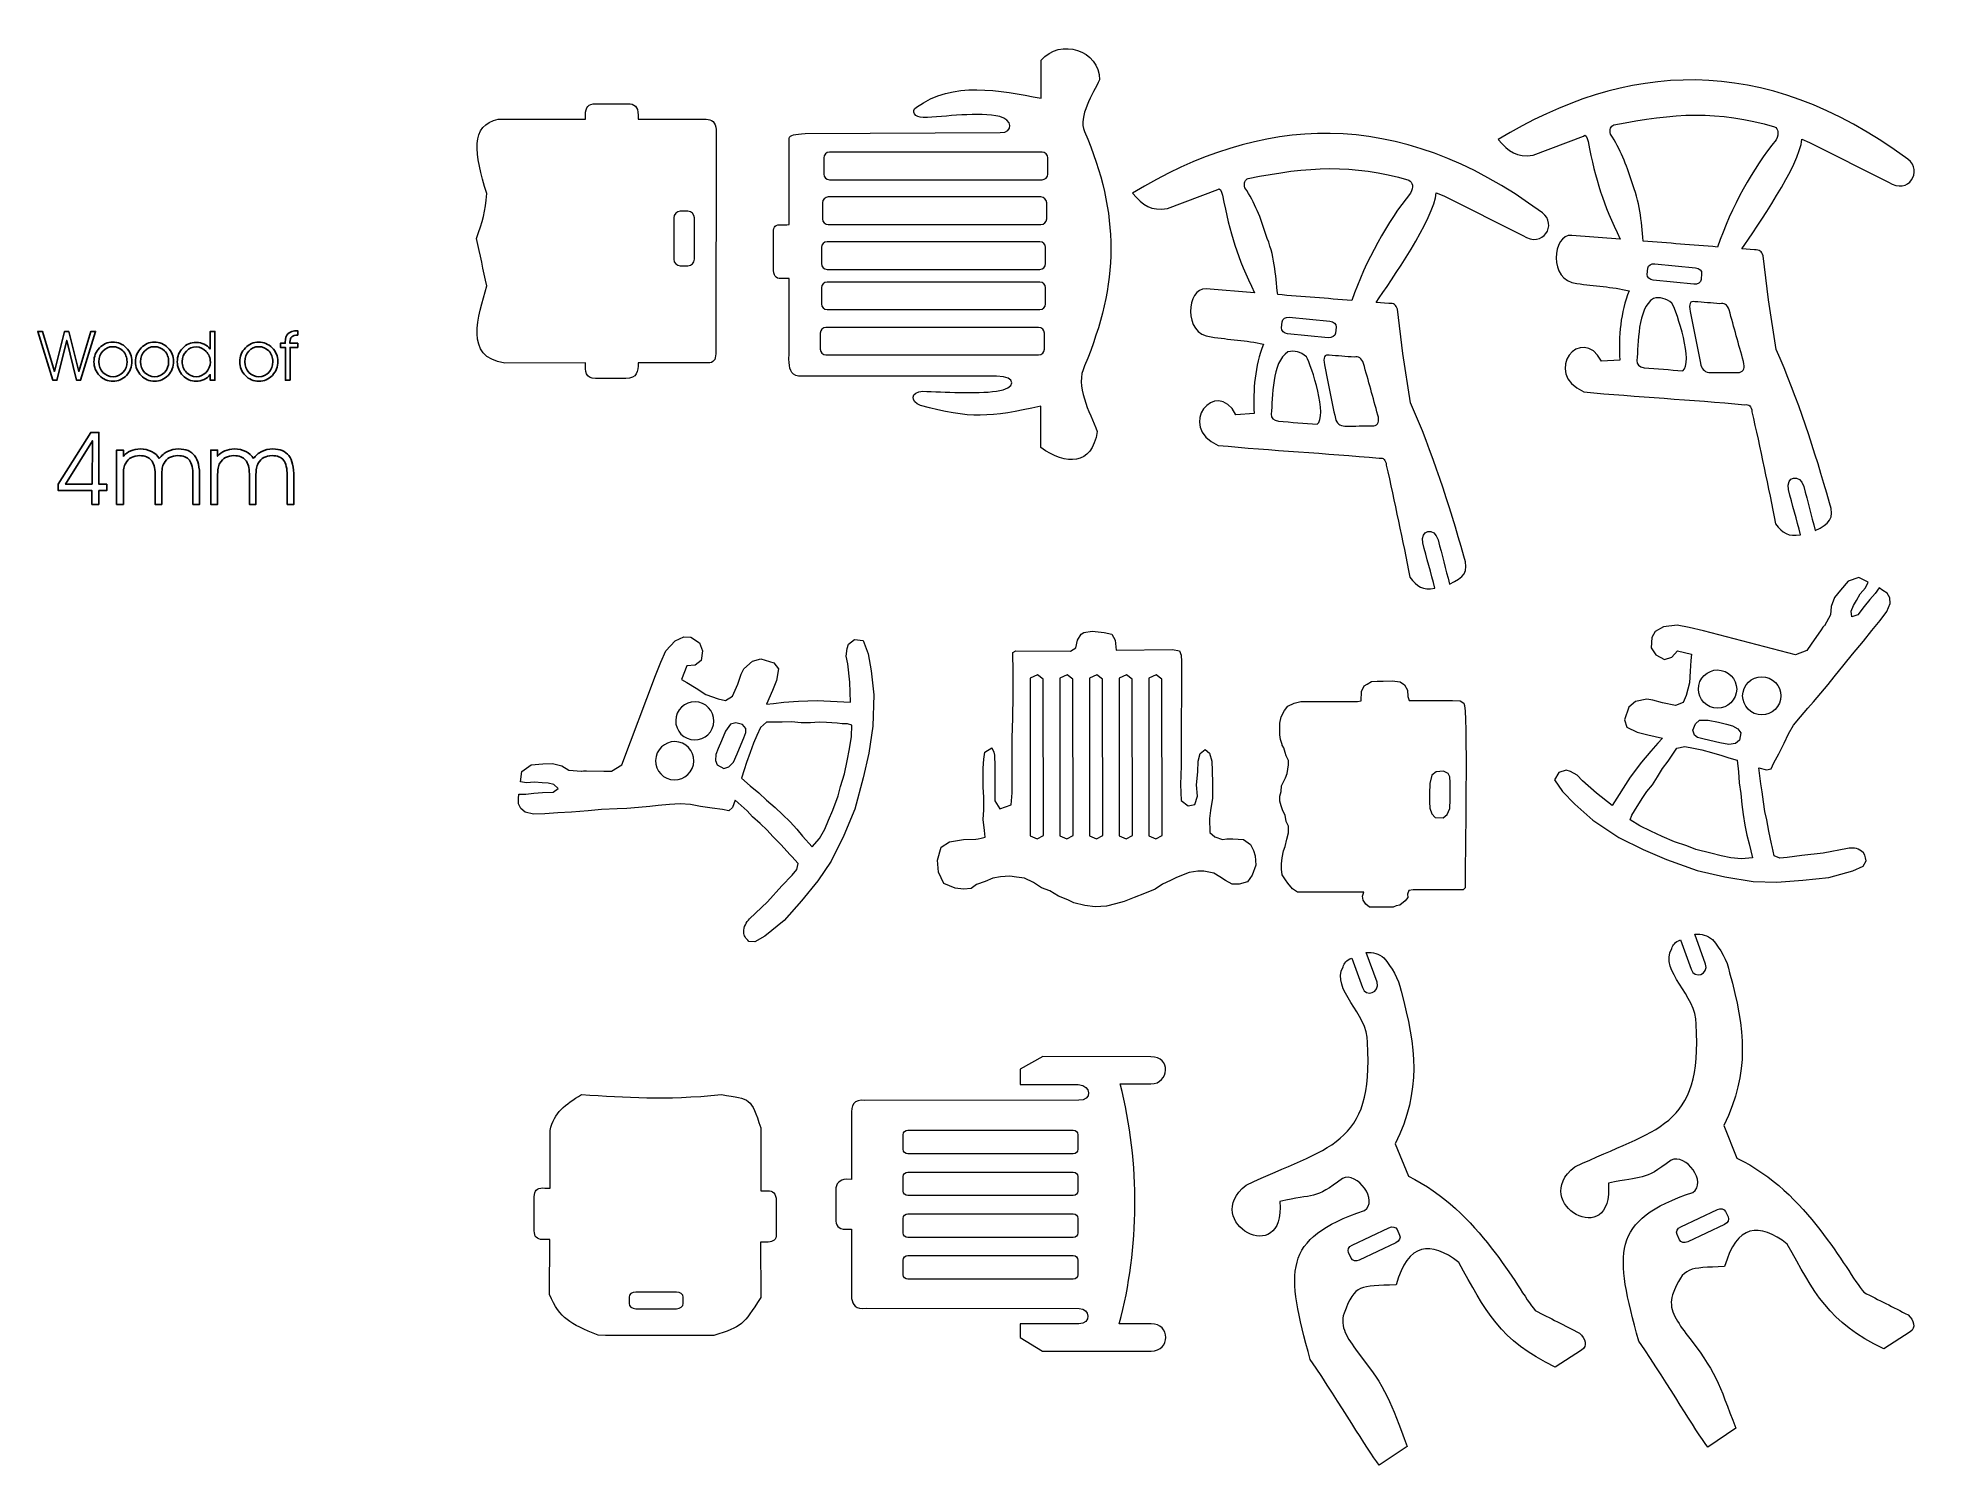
# Model space of a CAD drawing. Header units: centimetres. Extents: x -22.7 to 13.5, y -13.2 to 14.2.
import ezdxf

# ---------------------------------------------------------------- set-up
doc = ezdxf.new("R2010")
doc.units = ezdxf.units.CM
doc.header["$MEASUREMENT"] = 0
doc.layers.add('Layer 1', color=7, linetype='Continuous')

msp = doc.modelspace()

# ---------------------------------------------------------------- linework, layer by layer
at = {"layer": 'Layer 1', "color": 22, "lineweight": 5}
for points, knots in [([(-8.2515, 7.98771), (-8.24426, 7.80387), (-8.2232, 7.69362), (-8.06874, 7.65696), (-8.06874, 7.65696), (-8.06874, 7.65696), (-4.26583, 7.65696), (-4.26583, 7.65696), (-4.26583, 7.65696), (-3.8705, 7.65696), (-3.88334, 7.41867), (-4.26583, 7.37031), (-4.26583, 7.37031), (-4.67441, 7.31864), (-5.27229, 7.35493), (-5.68389, 7.36963), (-5.68389, 7.36963), (-5.91643, 7.36887), (-5.92493, 7.15744), (-5.72799, 7.09773), (-5.72799, 7.09773), (-4.77523, 6.82977), (-4.38934, 6.87016), (-3.41673, 7.08366), (-3.41673, 7.08366), (-3.41673, 6.81906), (-3.41673, 6.55446), (-3.41673, 6.28986), (-3.41673, 6.28986), (-2.93369, 5.94483), (-2.43894, 5.93122), (-2.33628, 6.59856), (-2.33628, 6.59856), (-2.47941, 6.9707), (-2.77204, 7.47514), (-2.57883, 7.85541), (-2.57883, 7.85541), (-1.91547, 9.45528), (-1.89881, 10.75071), (-2.57883, 12.35361), (-2.57883, 12.35361), (-2.71223, 12.64237), (-2.41459, 13.07877), (-2.29218, 13.34586), (-2.29218, 13.34586), (-2.29218, 13.9161), (-3.044, 14.15309), (-3.41508, 13.72016), (-3.41508, 13.72016), (-3.41508, 13.47761), (-3.41508, 13.23506), (-3.41508, 12.99251), (-3.41508, 12.99251), (-4.21268, 13.1434), (-5.10539, 13.32816), (-5.80611, 12.81855), (-5.80611, 12.81855), (-5.91705, 12.74526), (-5.83771, 12.61883), (-5.67381, 12.6201), (-5.67381, 12.6201), (-5.25486, 12.6348), (-4.61172, 12.73476), (-4.20333, 12.64026), (-4.20333, 12.64026), (-3.9787, 12.58829), (-3.91725, 12.33266), (-4.19968, 12.33156), (-4.19968, 12.33156), (-4.19968, 12.33156), (-7.93644, 12.31681), (-7.93644, 12.31681), (-7.93644, 12.31681), (-8.13747, 12.29724), (-8.24038, 12.28994), (-8.24514, 12.22131), (-8.24514, 12.22131), (-8.24514, 11.67006), (-8.24514, 11.11881), (-8.24514, 10.56756), (-8.24514, 10.56756), (-8.31496, 10.56021), (-8.35558, 10.56103), (-8.39609, 10.56391), (-8.39609, 10.56391), (-8.50724, 10.5718), (-8.54773, 10.53026), (-8.54911, 10.42455), (-8.54911, 10.42455), (-8.55201, 10.20254), (-8.54705, 9.96303), (-8.54818, 9.73783), (-8.54818, 9.73783), (-8.54895, 9.58399), (-8.50749, 9.52839), (-8.39744, 9.53303), (-8.39744, 9.53303), (-8.35576, 9.53479), (-8.31402, 9.53488), (-8.2442, 9.53121), (-8.2442, 9.53121), (-8.2589, 9.01671), (-8.2368, 8.50221), (-8.2515, 7.98771)], [0, 0, 0, 0, 0.03846154, 0.03846154, 0.03846154, 0.03846154, 0.07692308, 0.07692308, 0.07692308, 0.07692308, 0.11538462, 0.11538462, 0.11538462, 0.11538462, 0.15384615, 0.15384615, 0.15384615, 0.15384615, 0.19230769, 0.19230769, 0.19230769, 0.19230769, 0.23076923, 0.23076923, 0.23076923, 0.23076923, 0.26923077, 0.26923077, 0.26923077, 0.26923077, 0.30769231, 0.30769231, 0.30769231, 0.30769231, 0.34615385, 0.34615385, 0.34615385, 0.34615385, 0.38461538, 0.38461538, 0.38461538, 0.38461538, 0.42307692, 0.42307692, 0.42307692, 0.42307692, 0.46153846, 0.46153846, 0.46153846, 0.46153846, 0.5, 0.5, 0.5, 0.5, 0.53846154, 0.53846154, 0.53846154, 0.53846154, 0.57692308, 0.57692308, 0.57692308, 0.57692308, 0.61538462, 0.61538462, 0.61538462, 0.61538462, 0.65384615, 0.65384615, 0.65384615, 0.65384615, 0.69230769, 0.69230769, 0.69230769, 0.69230769, 0.73076923, 0.73076923, 0.73076923, 0.73076923, 0.76923077, 0.76923077, 0.76923077, 0.76923077, 0.80769231, 0.80769231, 0.80769231, 0.80769231, 0.84615385, 0.84615385, 0.84615385, 0.84615385, 0.88461538, 0.88461538, 0.88461538, 0.88461538, 0.92307692, 0.92307692, 0.92307692, 0.92307692, 0.96153846, 0.96153846, 0.96153846, 0.96153846, 1, 1, 1, 1]), ([(7.68621, 7.9671), (7.66443, 8.43055), (7.70098, 8.87946), (7.86576, 9.29641), (7.86576, 9.29641), (7.5395, 9.37776), (7.19726, 9.38371), (6.8653, 9.43888), (6.8653, 9.43888), (6.30461, 9.48277), (6.39623, 10.38974), (6.76567, 10.35985), (6.76567, 10.35985), (6.76567, 10.35985), (7.69754, 10.28587), (7.69754, 10.28587), (7.69754, 10.28587), (7.3613, 10.97749), (7.2264, 11.4034), (7.08139, 12.16091), (7.08139, 12.16091), (7.05505, 12.24366), (7.02746, 12.31055), (6.99108, 12.26679), (6.99108, 12.26679), (6.99108, 12.26679), (6.02417, 11.89936), (6.02417, 11.89936), (6.02417, 11.89936), (5.70421, 11.85445), (5.56192, 11.95883), (5.357, 12.19909), (5.357, 12.19909), (7.79264, 13.6782), (10.41218, 13.8961), (13.21624, 11.81926), (13.21624, 11.81926), (13.51028, 11.60338), (13.23161, 11.12602), (12.84347, 11.38269), (12.84347, 11.38269), (12.84347, 11.38269), (11.32462, 12.14488), (11.32462, 12.14488), (11.32462, 12.14488), (11.32462, 12.14488), (11.18138, 12.2056), (11.18138, 12.2056), (11.18138, 12.2056), (11.13936, 11.7128), (10.31638, 10.51287), (10.02721, 10.10094), (10.02721, 10.10094), (10.02721, 10.10094), (10.27244, 10.08147), (10.27244, 10.08147), (10.27244, 10.08147), (10.36231, 10.08898), (10.41694, 10.05174), (10.43631, 9.96975), (10.43631, 9.96975), (10.43631, 9.96975), (10.54178, 9.12235), (10.54178, 9.12235), (10.54178, 9.12235), (10.54178, 9.12235), (10.68851, 8.17296), (10.68851, 8.17296), (10.68851, 8.17296), (11.10798, 7.22689), (11.425, 6.22245), (11.71336, 5.22902), (11.71336, 5.22902), (11.81826, 4.91265), (11.70217, 4.82907), (11.43757, 4.6955), (11.43757, 4.6955), (11.35467, 4.99821), (11.29955, 5.24083), (11.21665, 5.54354), (11.21665, 5.54354), (11.14869, 5.79623), (10.86115, 5.73294), (10.92513, 5.48547), (10.92513, 5.48547), (10.99298, 5.20041), (11.0852, 4.90096), (11.15305, 4.6159), (11.15305, 4.6159), (10.922, 4.57512), (10.81003, 4.6445), (10.67622, 4.8265), (10.67622, 4.8265), (10.54161, 5.51556), (10.37603, 6.29085), (10.22333, 6.97602), (10.22333, 6.97602), (10.21403, 7.08128), (10.16823, 7.12605), (10.08593, 7.11031), (10.08593, 7.11031), (9.05727, 7.20842), (8.02485, 7.25928), (6.99619, 7.35739), (6.99619, 7.35739), (6.18045, 7.72022), (6.95688, 8.67186), (7.33899, 7.94531), (7.33899, 7.94531), (7.33899, 7.94531), (7.68621, 7.9671), (7.68621, 7.9671)], [0, 0, 0, 0, 0.03571429, 0.03571429, 0.03571429, 0.03571429, 0.07142857, 0.07142857, 0.07142857, 0.07142857, 0.10714286, 0.10714286, 0.10714286, 0.10714286, 0.14285714, 0.14285714, 0.14285714, 0.14285714, 0.17857143, 0.17857143, 0.17857143, 0.17857143, 0.21428571, 0.21428571, 0.21428571, 0.21428571, 0.25, 0.25, 0.25, 0.25, 0.28571429, 0.28571429, 0.28571429, 0.28571429, 0.32142857, 0.32142857, 0.32142857, 0.32142857, 0.35714286, 0.35714286, 0.35714286, 0.35714286, 0.39285714, 0.39285714, 0.39285714, 0.39285714, 0.42857143, 0.42857143, 0.42857143, 0.42857143, 0.46428571, 0.46428571, 0.46428571, 0.46428571, 0.5, 0.5, 0.5, 0.5, 0.53571429, 0.53571429, 0.53571429, 0.53571429, 0.57142857, 0.57142857, 0.57142857, 0.57142857, 0.60714286, 0.60714286, 0.60714286, 0.60714286, 0.64285714, 0.64285714, 0.64285714, 0.64285714, 0.67857143, 0.67857143, 0.67857143, 0.67857143, 0.71428571, 0.71428571, 0.71428571, 0.71428571, 0.75, 0.75, 0.75, 0.75, 0.78571429, 0.78571429, 0.78571429, 0.78571429, 0.82142857, 0.82142857, 0.82142857, 0.82142857, 0.85714286, 0.85714286, 0.85714286, 0.85714286, 0.89285714, 0.89285714, 0.89285714, 0.89285714, 0.92857143, 0.92857143, 0.92857143, 0.92857143, 0.96428571, 0.96428571, 0.96428571, 0.96428571, 1, 1, 1, 1]), ([(-12.15646, 7.91334), (-12.15409, 7.75292), (-12.15731, 7.61132), (-11.96399, 7.61438), (-11.96399, 7.61438), (-11.79531, 7.61565), (-11.54903, 7.61417), (-11.38035, 7.61543), (-11.38035, 7.61543), (-11.16447, 7.61784), (-11.14204, 7.74624), (-11.14103, 7.91404), (-11.14103, 7.91404), (-11.14103, 7.91404), (-9.80869, 7.91404), (-9.80869, 7.91404), (-9.80869, 7.91404), (-9.696, 7.91154), (-9.65516, 7.97069), (-9.65501, 8.09024), (-9.65501, 8.09024), (-9.65501, 8.09024), (-9.64423, 12.39103), (-9.64423, 12.39103), (-9.64423, 12.39103), (-9.66266, 12.52738), (-9.72826, 12.59297), (-9.84103, 12.58783), (-9.84103, 12.58783), (-9.84103, 12.58783), (-11.14483, 12.58783), (-11.14483, 12.58783), (-11.14483, 12.58783), (-11.14483, 12.64677), (-11.14483, 12.6103), (-11.14483, 12.66925), (-11.14483, 12.66925), (-11.14483, 12.83453), (-11.21876, 12.88602), (-11.34352, 12.88602), (-11.34352, 12.88602), (-11.5475, 12.88602), (-11.75148, 12.88602), (-11.95546, 12.88602), (-11.95546, 12.88602), (-12.10637, 12.88602), (-12.15343, 12.81601), (-12.15343, 12.67912), (-12.15343, 12.67912), (-12.15343, 12.67912), (-12.15343, 12.58783), (-12.15343, 12.58783), (-12.15343, 12.58783), (-12.15343, 12.58783), (-13.82623, 12.58783), (-13.82623, 12.58783), (-13.82623, 12.58783), (-14.36566, 12.48618), (-14.28765, 11.92091), (-14.04763, 11.16054), (-14.04763, 11.16054), (-14.07042, 10.81863), (-14.13081, 10.62419), (-14.24443, 10.29954), (-14.24443, 10.29954), (-14.17706, 9.99637), (-14.11158, 9.69312), (-14.04763, 9.38934), (-14.04763, 9.38934), (-14.20473, 8.80022), (-14.49731, 8.02269), (-13.70323, 7.9103), (-13.70323, 7.9103), (-13.70323, 7.9103), (-12.15646, 7.91334), (-12.15646, 7.91334)], [0, 0, 0, 0, 0.05263158, 0.05263158, 0.05263158, 0.05263158, 0.10526316, 0.10526316, 0.10526316, 0.10526316, 0.15789474, 0.15789474, 0.15789474, 0.15789474, 0.21052632, 0.21052632, 0.21052632, 0.21052632, 0.26315789, 0.26315789, 0.26315789, 0.26315789, 0.31578947, 0.31578947, 0.31578947, 0.31578947, 0.36842105, 0.36842105, 0.36842105, 0.36842105, 0.42105263, 0.42105263, 0.42105263, 0.42105263, 0.47368421, 0.47368421, 0.47368421, 0.47368421, 0.52631579, 0.52631579, 0.52631579, 0.52631579, 0.57894737, 0.57894737, 0.57894737, 0.57894737, 0.63157895, 0.63157895, 0.63157895, 0.63157895, 0.68421053, 0.68421053, 0.68421053, 0.68421053, 0.73684211, 0.73684211, 0.73684211, 0.73684211, 0.78947368, 0.78947368, 0.78947368, 0.78947368, 0.84210526, 0.84210526, 0.84210526, 0.84210526, 0.89473684, 0.89473684, 0.89473684, 0.89473684, 0.94736842, 0.94736842, 0.94736842, 0.94736842, 1, 1, 1, 1]), ([(0.67225, 6.9406), (0.65047, 7.40405), (0.68702, 7.85296), (0.8518, 8.26991), (0.8518, 8.26991), (0.52554, 8.35126), (0.1833, 8.35721), (-0.14866, 8.41238), (-0.14866, 8.41238), (-0.70935, 8.45627), (-0.61773, 9.36324), (-0.24829, 9.33335), (-0.24829, 9.33335), (-0.24829, 9.33335), (0.68358, 9.25937), (0.68358, 9.25937), (0.68358, 9.25937), (0.34734, 9.95099), (0.21244, 10.3769), (0.06743, 11.13441), (0.06743, 11.13441), (0.04109, 11.21716), (0.0135, 11.28405), (-0.02288, 11.24029), (-0.02288, 11.24029), (-0.02288, 11.24029), (-0.98979, 10.87286), (-0.98979, 10.87286), (-0.98979, 10.87286), (-1.30975, 10.82795), (-1.45204, 10.93233), (-1.65696, 11.17259), (-1.65696, 11.17259), (0.77868, 12.6517), (3.39822, 12.8696), (6.20228, 10.79276), (6.20228, 10.79276), (6.49632, 10.57688), (6.21765, 10.09952), (5.82951, 10.35619), (5.82951, 10.35619), (5.82951, 10.35619), (4.31066, 11.11838), (4.31066, 11.11838), (4.31066, 11.11838), (4.31066, 11.11838), (4.16742, 11.1791), (4.16742, 11.1791), (4.16742, 11.1791), (4.1254, 10.6863), (3.30242, 9.48637), (3.01325, 9.07444), (3.01325, 9.07444), (3.01325, 9.07444), (3.25848, 9.05497), (3.25848, 9.05497), (3.25848, 9.05497), (3.34835, 9.06248), (3.40298, 9.02524), (3.42235, 8.94325), (3.42235, 8.94325), (3.42235, 8.94325), (3.52782, 8.09585), (3.52782, 8.09585), (3.52782, 8.09585), (3.52782, 8.09585), (3.67455, 7.14646), (3.67455, 7.14646), (3.67455, 7.14646), (4.09402, 6.20039), (4.41104, 5.19595), (4.6994, 4.20252), (4.6994, 4.20252), (4.8043, 3.88615), (4.68821, 3.80257), (4.42361, 3.669), (4.42361, 3.669), (4.34071, 3.97171), (4.28559, 4.21433), (4.20269, 4.51704), (4.20269, 4.51704), (4.13473, 4.76973), (3.84719, 4.70644), (3.91117, 4.45897), (3.91117, 4.45897), (3.97902, 4.17391), (4.07124, 3.87446), (4.13909, 3.5894), (4.13909, 3.5894), (3.90804, 3.54862), (3.79607, 3.618), (3.66226, 3.8), (3.66226, 3.8), (3.52765, 4.48906), (3.36207, 5.26435), (3.20937, 5.94952), (3.20937, 5.94952), (3.20007, 6.05478), (3.15427, 6.09955), (3.07197, 6.08381), (3.07197, 6.08381), (2.04331, 6.18192), (1.01089, 6.23278), (-0.01777, 6.33089), (-0.01777, 6.33089), (-0.83351, 6.69372), (-0.05708, 7.64536), (0.32503, 6.91881), (0.32503, 6.91881), (0.32503, 6.91881), (0.67225, 6.9406), (0.67225, 6.9406)], [0, 0, 0, 0, 0.03571429, 0.03571429, 0.03571429, 0.03571429, 0.07142857, 0.07142857, 0.07142857, 0.07142857, 0.10714286, 0.10714286, 0.10714286, 0.10714286, 0.14285714, 0.14285714, 0.14285714, 0.14285714, 0.17857143, 0.17857143, 0.17857143, 0.17857143, 0.21428571, 0.21428571, 0.21428571, 0.21428571, 0.25, 0.25, 0.25, 0.25, 0.28571429, 0.28571429, 0.28571429, 0.28571429, 0.32142857, 0.32142857, 0.32142857, 0.32142857, 0.35714286, 0.35714286, 0.35714286, 0.35714286, 0.39285714, 0.39285714, 0.39285714, 0.39285714, 0.42857143, 0.42857143, 0.42857143, 0.42857143, 0.46428571, 0.46428571, 0.46428571, 0.46428571, 0.5, 0.5, 0.5, 0.5, 0.53571429, 0.53571429, 0.53571429, 0.53571429, 0.57142857, 0.57142857, 0.57142857, 0.57142857, 0.60714286, 0.60714286, 0.60714286, 0.60714286, 0.64285714, 0.64285714, 0.64285714, 0.64285714, 0.67857143, 0.67857143, 0.67857143, 0.67857143, 0.71428571, 0.71428571, 0.71428571, 0.71428571, 0.75, 0.75, 0.75, 0.75, 0.78571429, 0.78571429, 0.78571429, 0.78571429, 0.82142857, 0.82142857, 0.82142857, 0.82142857, 0.85714286, 0.85714286, 0.85714286, 0.85714286, 0.89285714, 0.89285714, 0.89285714, 0.89285714, 0.92857143, 0.92857143, 0.92857143, 0.92857143, 0.96428571, 0.96428571, 0.96428571, 0.96428571, 1, 1, 1, 1]), ([(8.13888, 10.24994), (8.61299, 10.2123), (9.08709, 10.17466), (9.5612, 10.13703), (9.5612, 10.13703), (9.83084, 10.90762), (10.24113, 11.64785), (10.68703, 12.19549), (10.68703, 12.19549), (10.74392, 12.32078), (10.73406, 12.40382), (10.65745, 12.44461), (10.65745, 12.44461), (9.5586, 12.76546), (8.73866, 12.7068), (7.57566, 12.48085), (7.57566, 12.48085), (7.50965, 12.45564), (7.4884, 12.39518), (7.5119, 12.29948), (7.5119, 12.29948), (7.69909, 12.01454), (7.81955, 11.71311), (7.9097, 11.40419), (7.9097, 11.40419), (8.07949, 11.00408), (8.0999, 10.63963), (8.13888, 10.24994)], [0, 0, 0, 0, 0.14285714, 0.14285714, 0.14285714, 0.14285714, 0.28571429, 0.28571429, 0.28571429, 0.28571429, 0.42857143, 0.42857143, 0.42857143, 0.42857143, 0.57142857, 0.57142857, 0.57142857, 0.57142857, 0.71428571, 0.71428571, 0.71428571, 0.71428571, 0.85714286, 0.85714286, 0.85714286, 0.85714286, 1, 1, 1, 1]), ([(-7.47393, 11.95671), (-7.47393, 11.95671), (-3.39468, 11.95671), (-3.39468, 11.95671), (-3.39468, 11.95671), (-3.33404, 11.95671), (-3.28443, 11.9071), (-3.28443, 11.84646), (-3.28443, 11.84646), (-3.28443, 11.84646), (-3.28443, 11.53776), (-3.28443, 11.53776), (-3.28443, 11.53776), (-3.28443, 11.47712), (-3.33404, 11.42751), (-3.39468, 11.42751), (-3.39468, 11.42751), (-3.39468, 11.42751), (-7.47393, 11.42751), (-7.47393, 11.42751), (-7.47393, 11.42751), (-7.53457, 11.42751), (-7.58418, 11.47712), (-7.58418, 11.53776), (-7.58418, 11.53776), (-7.58418, 11.53776), (-7.58418, 11.84646), (-7.58418, 11.84646), (-7.58418, 11.84646), (-7.58418, 11.9071), (-7.53457, 11.95671), (-7.47393, 11.95671)], [0, 0, 0, 0, 0.125, 0.125, 0.125, 0.125, 0.25, 0.25, 0.25, 0.25, 0.375, 0.375, 0.375, 0.375, 0.5, 0.5, 0.5, 0.5, 0.625, 0.625, 0.625, 0.625, 0.75, 0.75, 0.75, 0.75, 0.875, 0.875, 0.875, 0.875, 1, 1, 1, 1]), ([(1.12492, 9.22344), (1.59903, 9.1858), (2.07313, 9.14816), (2.54724, 9.11053), (2.54724, 9.11053), (2.81688, 9.88112), (3.22717, 10.62135), (3.67307, 11.16899), (3.67307, 11.16899), (3.72996, 11.29428), (3.7201, 11.37732), (3.64349, 11.41811), (3.64349, 11.41811), (2.54464, 11.73896), (1.7247, 11.6803), (0.5617, 11.45435), (0.5617, 11.45435), (0.49569, 11.42914), (0.47444, 11.36868), (0.49794, 11.27298), (0.49794, 11.27298), (0.68513, 10.98804), (0.80559, 10.68661), (0.89574, 10.37769), (0.89574, 10.37769), (1.06553, 9.97758), (1.08594, 9.61313), (1.12492, 9.22344)], [0, 0, 0, 0, 0.14285714, 0.14285714, 0.14285714, 0.14285714, 0.28571429, 0.28571429, 0.28571429, 0.28571429, 0.42857143, 0.42857143, 0.42857143, 0.42857143, 0.57142857, 0.57142857, 0.57142857, 0.57142857, 0.71428571, 0.71428571, 0.71428571, 0.71428571, 0.85714286, 0.85714286, 0.85714286, 0.85714286, 1, 1, 1, 1]), ([(-7.49598, 11.09676), (-7.49598, 11.09676), (-3.41673, 11.09676), (-3.41673, 11.09676), (-3.41673, 11.09676), (-3.35609, 11.09676), (-3.30648, 11.04715), (-3.30648, 10.98651), (-3.30648, 10.98651), (-3.30648, 10.98651), (-3.30648, 10.67781), (-3.30648, 10.67781), (-3.30648, 10.67781), (-3.30648, 10.61717), (-3.35609, 10.56756), (-3.41673, 10.56756), (-3.41673, 10.56756), (-3.41673, 10.56756), (-7.49598, 10.56756), (-7.49598, 10.56756), (-7.49598, 10.56756), (-7.55662, 10.56756), (-7.60623, 10.61717), (-7.60623, 10.67781), (-7.60623, 10.67781), (-7.60623, 10.67781), (-7.60623, 10.98651), (-7.60623, 10.98651), (-7.60623, 10.98651), (-7.60623, 11.04715), (-7.55662, 11.09676), (-7.49598, 11.09676)], [0, 0, 0, 0, 0.125, 0.125, 0.125, 0.125, 0.25, 0.25, 0.25, 0.25, 0.375, 0.375, 0.375, 0.375, 0.5, 0.5, 0.5, 0.5, 0.625, 0.625, 0.625, 0.625, 0.75, 0.75, 0.75, 0.75, 0.875, 0.875, 0.875, 0.875, 1, 1, 1, 1]), ([(-10.45975, 9.90498), (-10.45975, 9.90498), (-10.45975, 10.69485), (-10.45975, 10.69485), (-10.45975, 10.69485), (-10.45975, 10.7653), (-10.40337, 10.82294), (-10.33447, 10.82294), (-10.33447, 10.82294), (-10.33447, 10.82294), (-10.1883, 10.82294), (-10.1883, 10.82294), (-10.1883, 10.82294), (-10.1194, 10.82294), (-10.06302, 10.7653), (-10.06302, 10.69485), (-10.06302, 10.69485), (-10.06302, 10.69485), (-10.06302, 9.90498), (-10.06302, 9.90498), (-10.06302, 9.90498), (-10.06302, 9.83453), (-10.1194, 9.77689), (-10.1883, 9.77689), (-10.1883, 9.77689), (-10.1883, 9.77689), (-10.33447, 9.77689), (-10.33447, 9.77689), (-10.33447, 9.77689), (-10.40337, 9.77689), (-10.45975, 9.83453), (-10.45975, 9.90498)], [0, 0, 0, 0, 0.125, 0.125, 0.125, 0.125, 0.25, 0.25, 0.25, 0.25, 0.375, 0.375, 0.375, 0.375, 0.5, 0.5, 0.5, 0.5, 0.625, 0.625, 0.625, 0.625, 0.75, 0.75, 0.75, 0.75, 0.875, 0.875, 0.875, 0.875, 1, 1, 1, 1]), ([(-7.51803, 10.23681), (-7.51803, 10.23681), (-3.43878, 10.23681), (-3.43878, 10.23681), (-3.43878, 10.23681), (-3.37814, 10.23681), (-3.32853, 10.1872), (-3.32853, 10.12656), (-3.32853, 10.12656), (-3.32853, 10.12656), (-3.32853, 9.81786), (-3.32853, 9.81786), (-3.32853, 9.81786), (-3.32853, 9.75722), (-3.37814, 9.70761), (-3.43878, 9.70761), (-3.43878, 9.70761), (-3.43878, 9.70761), (-7.51803, 9.70761), (-7.51803, 9.70761), (-7.51803, 9.70761), (-7.57867, 9.70761), (-7.62828, 9.75722), (-7.62828, 9.81786), (-7.62828, 9.81786), (-7.62828, 9.81786), (-7.62828, 10.12656), (-7.62828, 10.12656), (-7.62828, 10.12656), (-7.62828, 10.1872), (-7.57867, 10.23681), (-7.51803, 10.23681)], [0, 0, 0, 0, 0.125, 0.125, 0.125, 0.125, 0.25, 0.25, 0.25, 0.25, 0.375, 0.375, 0.375, 0.375, 0.5, 0.5, 0.5, 0.5, 0.625, 0.625, 0.625, 0.625, 0.75, 0.75, 0.75, 0.75, 0.875, 0.875, 0.875, 0.875, 1, 1, 1, 1]), ([(8.32914, 9.4998), (8.32914, 9.4998), (9.11046, 9.42281), (9.11046, 9.42281), (9.11046, 9.42281), (9.18015, 9.41595), (9.2416, 9.45539), (9.24703, 9.51046), (9.24703, 9.51046), (9.24703, 9.51046), (9.25854, 9.62729), (9.25854, 9.62729), (9.25854, 9.62729), (9.26397, 9.68236), (9.2114, 9.73304), (9.14171, 9.73991), (9.14171, 9.73991), (9.14171, 9.73991), (8.36038, 9.8169), (8.36038, 9.8169), (8.36038, 9.8169), (8.29069, 9.82376), (8.22924, 9.78432), (8.22381, 9.72925), (8.22381, 9.72925), (8.22381, 9.72925), (8.2123, 9.61242), (8.2123, 9.61242), (8.2123, 9.61242), (8.20687, 9.55735), (8.25945, 9.50667), (8.32914, 9.4998)], [0, 0, 0, 0, 0.125, 0.125, 0.125, 0.125, 0.25, 0.25, 0.25, 0.25, 0.375, 0.375, 0.375, 0.375, 0.5, 0.5, 0.5, 0.5, 0.625, 0.625, 0.625, 0.625, 0.75, 0.75, 0.75, 0.75, 0.875, 0.875, 0.875, 0.875, 1, 1, 1, 1]), ([(-7.51803, 9.46506), (-7.51803, 9.46506), (-3.43878, 9.46506), (-3.43878, 9.46506), (-3.43878, 9.46506), (-3.37814, 9.46506), (-3.32853, 9.41545), (-3.32853, 9.35481), (-3.32853, 9.35481), (-3.32853, 9.35481), (-3.32853, 9.04611), (-3.32853, 9.04611), (-3.32853, 9.04611), (-3.32853, 8.98547), (-3.37814, 8.93586), (-3.43878, 8.93586), (-3.43878, 8.93586), (-3.43878, 8.93586), (-7.51803, 8.93586), (-7.51803, 8.93586), (-7.51803, 8.93586), (-7.57867, 8.93586), (-7.62828, 8.98547), (-7.62828, 9.04611), (-7.62828, 9.04611), (-7.62828, 9.04611), (-7.62828, 9.35481), (-7.62828, 9.35481), (-7.62828, 9.35481), (-7.62828, 9.41545), (-7.57867, 9.46506), (-7.51803, 9.46506)], [0, 0, 0, 0, 0.125, 0.125, 0.125, 0.125, 0.25, 0.25, 0.25, 0.25, 0.375, 0.375, 0.375, 0.375, 0.5, 0.5, 0.5, 0.5, 0.625, 0.625, 0.625, 0.625, 0.75, 0.75, 0.75, 0.75, 0.875, 0.875, 0.875, 0.875, 1, 1, 1, 1]), ([(8.68896, 9.05907), (8.79205, 8.88144), (9.10001, 7.91181), (8.89747, 7.762), (8.89747, 7.762), (8.64985, 7.78166), (8.40223, 7.80132), (8.15461, 7.82097), (8.15461, 7.82097), (8.05769, 7.8385), (8.01053, 7.88377), (8.01312, 7.9568), (8.01312, 7.9568), (8.05189, 8.27519), (8.01557, 8.95543), (8.3362, 9.14937), (8.3362, 9.14937), (8.45879, 9.18227), (8.57638, 9.15217), (8.68896, 9.05907)], [0, 0, 0, 0, 0.2, 0.2, 0.2, 0.2, 0.4, 0.4, 0.4, 0.4, 0.6, 0.6, 0.6, 0.6, 0.8, 0.8, 0.8, 0.8, 1, 1, 1, 1]), ([(9.42765, 7.72684), (9.33166, 7.73075), (9.27092, 7.7794), (9.24543, 7.87281), (9.24543, 7.87281), (9.17571, 8.21521), (9.10599, 8.5576), (9.03626, 8.89999), (9.03626, 8.89999), (9.00983, 9.04594), (9.04015, 9.10813), (9.12721, 9.08658), (9.12721, 9.08658), (9.28771, 9.07384), (9.4482, 9.06109), (9.6087, 9.04835), (9.6087, 9.04835), (9.68863, 9.0708), (9.7478, 9.03149), (9.78623, 8.93044), (9.78623, 8.93044), (9.87768, 8.60016), (9.96913, 8.26989), (10.06058, 7.93962), (10.06058, 7.93962), (10.09355, 7.81793), (10.06727, 7.74849), (9.98174, 7.7313), (9.98174, 7.7313), (9.79705, 7.72981), (9.61235, 7.72833), (9.42765, 7.72684)], [0, 0, 0, 0, 0.125, 0.125, 0.125, 0.125, 0.25, 0.25, 0.25, 0.25, 0.375, 0.375, 0.375, 0.375, 0.5, 0.5, 0.5, 0.5, 0.625, 0.625, 0.625, 0.625, 0.75, 0.75, 0.75, 0.75, 0.875, 0.875, 0.875, 0.875, 1, 1, 1, 1]), ([(1.31518, 8.4733), (1.31518, 8.4733), (2.0965, 8.39631), (2.0965, 8.39631), (2.0965, 8.39631), (2.16619, 8.38945), (2.22764, 8.42889), (2.23307, 8.48396), (2.23307, 8.48396), (2.23307, 8.48396), (2.24458, 8.60079), (2.24458, 8.60079), (2.24458, 8.60079), (2.25001, 8.65586), (2.19744, 8.70654), (2.12775, 8.71341), (2.12775, 8.71341), (2.12775, 8.71341), (1.34642, 8.7904), (1.34642, 8.7904), (1.34642, 8.7904), (1.27673, 8.79726), (1.21528, 8.75782), (1.20985, 8.70275), (1.20985, 8.70275), (1.20985, 8.70275), (1.19834, 8.58592), (1.19834, 8.58592), (1.19834, 8.58592), (1.19291, 8.53085), (1.24549, 8.48017), (1.31518, 8.4733)], [0, 0, 0, 0, 0.125, 0.125, 0.125, 0.125, 0.25, 0.25, 0.25, 0.25, 0.375, 0.375, 0.375, 0.375, 0.5, 0.5, 0.5, 0.5, 0.625, 0.625, 0.625, 0.625, 0.75, 0.75, 0.75, 0.75, 0.875, 0.875, 0.875, 0.875, 1, 1, 1, 1]), ([(-7.54008, 8.59451), (-7.54008, 8.59451), (-3.46083, 8.59451), (-3.46083, 8.59451), (-3.46083, 8.59451), (-3.40019, 8.59451), (-3.35058, 8.5449), (-3.35058, 8.48426), (-3.35058, 8.48426), (-3.35058, 8.48426), (-3.35058, 8.17556), (-3.35058, 8.17556), (-3.35058, 8.17556), (-3.35058, 8.11492), (-3.40019, 8.06531), (-3.46083, 8.06531), (-3.46083, 8.06531), (-3.46083, 8.06531), (-7.54008, 8.06531), (-7.54008, 8.06531), (-7.54008, 8.06531), (-7.60072, 8.06531), (-7.65033, 8.11492), (-7.65033, 8.17556), (-7.65033, 8.17556), (-7.65033, 8.17556), (-7.65033, 8.48426), (-7.65033, 8.48426), (-7.65033, 8.48426), (-7.65033, 8.5449), (-7.60072, 8.59451), (-7.54008, 8.59451)], [0, 0, 0, 0, 0.125, 0.125, 0.125, 0.125, 0.25, 0.25, 0.25, 0.25, 0.375, 0.375, 0.375, 0.375, 0.5, 0.5, 0.5, 0.5, 0.625, 0.625, 0.625, 0.625, 0.75, 0.75, 0.75, 0.75, 0.875, 0.875, 0.875, 0.875, 1, 1, 1, 1]), ([(1.675, 8.03257), (1.77809, 7.85494), (2.08605, 6.88531), (1.88351, 6.7355), (1.88351, 6.7355), (1.63589, 6.75516), (1.38827, 6.77482), (1.14065, 6.79447), (1.14065, 6.79447), (1.04373, 6.812), (0.99657, 6.85727), (0.99916, 6.9303), (0.99916, 6.9303), (1.03793, 7.24869), (1.00161, 7.92893), (1.32224, 8.12287), (1.32224, 8.12287), (1.44483, 8.15577), (1.56242, 8.12567), (1.675, 8.03257)], [0, 0, 0, 0, 0.2, 0.2, 0.2, 0.2, 0.4, 0.4, 0.4, 0.4, 0.6, 0.6, 0.6, 0.6, 0.8, 0.8, 0.8, 0.8, 1, 1, 1, 1]), ([(2.41369, 6.70034), (2.3177, 6.70425), (2.25696, 6.7529), (2.23147, 6.84631), (2.23147, 6.84631), (2.16175, 7.18871), (2.09203, 7.5311), (2.0223, 7.87349), (2.0223, 7.87349), (1.99587, 8.01944), (2.02619, 8.08163), (2.11325, 8.06008), (2.11325, 8.06008), (2.27375, 8.04734), (2.43424, 8.03459), (2.59474, 8.02185), (2.59474, 8.02185), (2.67467, 8.0443), (2.73384, 8.00499), (2.77227, 7.90394), (2.77227, 7.90394), (2.86372, 7.57366), (2.95517, 7.24339), (3.04662, 6.91312), (3.04662, 6.91312), (3.07959, 6.79143), (3.05331, 6.72199), (2.96778, 6.7048), (2.96778, 6.7048), (2.78309, 6.70331), (2.59839, 6.70183), (2.41369, 6.70034)], [0, 0, 0, 0, 0.125, 0.125, 0.125, 0.125, 0.25, 0.25, 0.25, 0.25, 0.375, 0.375, 0.375, 0.375, 0.5, 0.5, 0.5, 0.5, 0.625, 0.625, 0.625, 0.625, 0.75, 0.75, 0.75, 0.75, 0.875, 0.875, 0.875, 0.875, 1, 1, 1, 1]), ([(10.64742, -1.54625), (10.64742, -1.54625), (10.75823, -1.59309), (10.75823, -1.59309), (10.75823, -1.59309), (10.75823, -1.59309), (10.89639, -1.58022), (10.89639, -1.58022), (10.89639, -1.58022), (10.89639, -1.58022), (11.17712, -1.53836), (11.17712, -1.53836), (11.17712, -1.53836), (11.17712, -1.53836), (11.59087, -1.49458), (11.59087, -1.49458), (11.59087, -1.49458), (11.59087, -1.49458), (12.05647, -1.40261), (12.05647, -1.40261), (12.05647, -1.40261), (12.13984, -1.38615), (12.24668, -1.3935), (12.32415, -1.45574), (12.32415, -1.45574), (12.3911, -1.49822), (12.39485, -1.5564), (12.41498, -1.64271), (12.41498, -1.64271), (12.41498, -1.64271), (12.35553, -1.74143), (12.35553, -1.74143), (12.35553, -1.74143), (12.35553, -1.74143), (12.15697, -1.83439), (12.15697, -1.83439), (12.15697, -1.83439), (12.15697, -1.83439), (11.69749, -1.95855), (11.69749, -1.95855), (11.69749, -1.95855), (11.69749, -1.95855), (11.19702, -2.0123), (11.19702, -2.0123), (11.19702, -2.0123), (11.19702, -2.0123), (10.7029, -2.05103), (10.7029, -2.05103), (10.7029, -2.05103), (10.7029, -2.05103), (10.24917, -2.03608), (10.24917, -2.03608), (10.24917, -2.03608), (10.24917, -2.03608), (9.70308, -1.94667), (9.70308, -1.94667), (9.70308, -1.94667), (9.70308, -1.94667), (9.16969, -1.82724), (9.16969, -1.82724), (9.16969, -1.82724), (9.16969, -1.82724), (8.58664, -1.61604), (8.58664, -1.61604), (8.58664, -1.61604), (8.58664, -1.61604), (8.13636, -1.4256), (8.13636, -1.4256), (8.13636, -1.4256), (8.13636, -1.4256), (7.66876, -1.19245), (7.66876, -1.19245), (7.66876, -1.19245), (7.66876, -1.19245), (7.17286, -0.85886), (7.17286, -0.85886), (7.17286, -0.85886), (7.17286, -0.85886), (6.82474, -0.55238), (6.82474, -0.55238), (6.82474, -0.55238), (6.82474, -0.55238), (6.59034, -0.31169), (6.59034, -0.31169), (6.59034, -0.31169), (6.59034, -0.31169), (6.43734, -0.08774), (6.43734, -0.08774), (6.43734, -0.08774), (6.43734, -0.08774), (6.51583, 0.05601), (6.51583, 0.05601), (6.51583, 0.05601), (6.51583, 0.05601), (6.65899, 0.10163), (6.65899, 0.10163), (6.65899, 0.10163), (6.65899, 0.10163), (6.73969, 0.07463), (6.73969, 0.07463), (6.73969, 0.07463), (6.73969, 0.07463), (6.8697, 0.00551), (6.8697, 0.00551), (6.8697, 0.00551), (6.8697, 0.00551), (6.97469, -0.10612), (6.97469, -0.10612), (6.97469, -0.10612), (6.97469, -0.10612), (7.23944, -0.34199), (7.23944, -0.34199), (7.23944, -0.34199), (7.23944, -0.34199), (7.54348, -0.57664), (7.54348, -0.57664), (7.54348, -0.57664), (7.54348, -0.57664), (7.89002, -0.03327), (7.89002, -0.03327), (7.89002, -0.03327), (7.89002, -0.03327), (8.10265, 0.2519), (8.10265, 0.2519), (8.10265, 0.2519), (8.10265, 0.2519), (8.2818, 0.46631), (8.2818, 0.46631), (8.2818, 0.46631), (8.2818, 0.46631), (8.4155, 0.61502), (8.4155, 0.61502), (8.4155, 0.61502), (8.4155, 0.61502), (8.50704, 0.71427), (8.50704, 0.71427), (8.50704, 0.71427), (8.50704, 0.71427), (8.22557, 0.77668), (8.22557, 0.77668), (8.22557, 0.77668), (8.22557, 0.77668), (8.02376, 0.82668), (8.02376, 0.82668), (8.02376, 0.82668), (8.02376, 0.82668), (7.82043, 0.9233), (7.82043, 0.9233), (7.82043, 0.9233), (7.82043, 0.9233), (7.77653, 1.0622), (7.77653, 1.0622), (7.77653, 1.0622), (7.77653, 1.0622), (7.8601, 1.30996), (7.8601, 1.30996), (7.8601, 1.30996), (7.8601, 1.30996), (7.99228, 1.41331), (7.99228, 1.41331), (7.99228, 1.41331), (7.99228, 1.41331), (8.20817, 1.46355), (8.20817, 1.46355), (8.20817, 1.46355), (8.20817, 1.46355), (8.32042, 1.44443), (8.32042, 1.44443), (8.32042, 1.44443), (8.32042, 1.44443), (8.50942, 1.38929), (8.50942, 1.38929), (8.50942, 1.38929), (8.50942, 1.38929), (8.75657, 1.33778), (8.75657, 1.33778), (8.75657, 1.33778), (8.75657, 1.33778), (8.90607, 1.39841), (8.90607, 1.39841), (8.90607, 1.39841), (8.90607, 1.39841), (8.9632, 1.53349), (8.9632, 1.53349), (8.9632, 1.53349), (8.9632, 1.53349), (9.0284, 1.77133), (9.0284, 1.77133), (9.0284, 1.77133), (9.0284, 1.77133), (9.03588, 1.99819), (9.03588, 1.99819), (9.03588, 1.99819), (9.03588, 1.99819), (9.05202, 2.20369), (9.05202, 2.20369), (9.05202, 2.20369), (9.05202, 2.20369), (9.06644, 2.32145), (9.06644, 2.32145), (9.06644, 2.32145), (9.06644, 2.32145), (8.79481, 2.39029), (8.79481, 2.39029), (8.79481, 2.39029), (8.79481, 2.39029), (8.68879, 2.26526), (8.68879, 2.26526), (8.68879, 2.26526), (8.68879, 2.26526), (8.54692, 2.22268), (8.54692, 2.22268), (8.54692, 2.22268), (8.54692, 2.22268), (8.38222, 2.31003), (8.38222, 2.31003), (8.38222, 2.31003), (8.38222, 2.31003), (8.2904, 2.44441), (8.2904, 2.44441), (8.2904, 2.44441), (8.2904, 2.44441), (8.30096, 2.6452), (8.30096, 2.6452), (8.30096, 2.6452), (8.30096, 2.6452), (8.36675, 2.75893), (8.36675, 2.75893), (8.36675, 2.75893), (8.36675, 2.75893), (8.52895, 2.84958), (8.52895, 2.84958), (8.52895, 2.84958), (8.52895, 2.84958), (8.78986, 2.88078), (8.78986, 2.88078), (8.78986, 2.88078), (8.78986, 2.88078), (9.01904, 2.83693), (9.01904, 2.83693), (9.01904, 2.83693), (9.01904, 2.83693), (9.29324, 2.77405), (9.29324, 2.77405), (9.29324, 2.77405), (9.29324, 2.77405), (11.06084, 2.30957), (11.06084, 2.30957), (11.06084, 2.30957), (11.06084, 2.30957), (11.27442, 2.39619), (11.27442, 2.39619), (11.27442, 2.39619), (11.27442, 2.39619), (11.36157, 2.51857), (11.36157, 2.51857), (11.36157, 2.51857), (11.36157, 2.51857), (11.54856, 2.79337), (11.54856, 2.79337), (11.54856, 2.79337), (11.60432, 2.87533), (11.61228, 2.86897), (11.61228, 2.86897), (11.61228, 2.86897), (11.61228, 2.86897), (11.73198, 3.07672), (11.73198, 3.07672), (11.73198, 3.07672), (11.73198, 3.07672), (11.74373, 3.2381), (11.74373, 3.2381), (11.74373, 3.2381), (11.74373, 3.2381), (11.80883, 3.40875), (11.80883, 3.40875), (11.80883, 3.40875), (11.80883, 3.40875), (11.92368, 3.55481), (11.92368, 3.55481), (11.92368, 3.55481), (11.92368, 3.55481), (12.06625, 3.72454), (12.06625, 3.72454), (12.06625, 3.72454), (12.06625, 3.72454), (12.27647, 3.79484), (12.27647, 3.79484), (12.27647, 3.79484), (12.27647, 3.79484), (12.45145, 3.70669), (12.45145, 3.70669), (12.45145, 3.70669), (12.45145, 3.70669), (12.4028, 3.59989), (12.4028, 3.59989), (12.4028, 3.59989), (12.4028, 3.59989), (12.30064, 3.48385), (12.30064, 3.48385), (12.30064, 3.48385), (12.30064, 3.48385), (12.2285, 3.35512), (12.2285, 3.35512), (12.2285, 3.35512), (12.2285, 3.35512), (12.16905, 3.2564), (12.16905, 3.2564), (12.16905, 3.2564), (12.16905, 3.2564), (12.12462, 3.15133), (12.12462, 3.15133), (12.12462, 3.15133), (12.12462, 3.15133), (12.13756, 3.0397), (12.13756, 3.0397), (12.13756, 3.0397), (12.13756, 3.0397), (12.25335, 3.07919), (12.25335, 3.07919), (12.25335, 3.07919), (12.25335, 3.07919), (12.37456, 3.24026), (12.37456, 3.24026), (12.37456, 3.24026), (12.37456, 3.24026), (12.48306, 3.37131), (12.48306, 3.37131), (12.48306, 3.37131), (12.48306, 3.37131), (12.58522, 3.48735), (12.58522, 3.48735), (12.58522, 3.48735), (12.58522, 3.48735), (12.666, 3.59474), (12.666, 3.59474), (12.666, 3.59474), (12.666, 3.59474), (12.73472, 3.54798), (12.73472, 3.54798), (12.73472, 3.54798), (12.73472, 3.54798), (12.81843, 3.49488), (12.81843, 3.49488), (12.81843, 3.49488), (12.81843, 3.49488), (12.86809, 3.40311), (12.86809, 3.40311), (12.86809, 3.40311), (12.86809, 3.40311), (12.87503, 3.29401), (12.87503, 3.29401), (12.87503, 3.29401), (12.87503, 3.29401), (12.81155, 3.14391), (12.81155, 3.14391), (12.81155, 3.14391), (12.81155, 3.14391), (12.684, 2.96784), (12.684, 2.96784), (12.684, 2.96784), (12.684, 2.96784), (12.52525, 2.77663), (12.52525, 2.77663), (12.52525, 2.77663), (12.52525, 2.77663), (12.36146, 2.57343), (12.36146, 2.57343), (12.36146, 2.57343), (12.36146, 2.57343), (12.1538, 2.32506), (12.1538, 2.32506), (12.1538, 2.32506), (12.1538, 2.32506), (11.98954, 2.12912), (11.98954, 2.12912), (11.98954, 2.12912), (11.98954, 2.12912), (11.80324, 1.88942), (11.80324, 1.88942), (11.80324, 1.88942), (11.80324, 1.88942), (11.68838, 1.74336), (11.68838, 1.74336), (11.68838, 1.74336), (11.68838, 1.74336), (11.54582, 1.57363), (11.54582, 1.57363), (11.54582, 1.57363), (11.54582, 1.57363), (11.40281, 1.41117), (11.40281, 1.41117), (11.40281, 1.41117), (11.40281, 1.41117), (11.29812, 1.28913), (11.29812, 1.28913), (11.29812, 1.28913), (11.29812, 1.28913), (11.15254, 1.12067), (11.15254, 1.12067), (11.15254, 1.12067), (11.15254, 1.12067), (11.02233, 0.96342), (11.02233, 0.96342), (11.02233, 0.96342), (11.02233, 0.96342), (10.92216, 0.79345), (10.92216, 0.79345), (10.92216, 0.79345), (10.92216, 0.79345), (10.83996, 0.61589), (10.83996, 0.61589), (10.83996, 0.61589), (10.83996, 0.61589), (10.73608, 0.41211), (10.73608, 0.41211), (10.73608, 0.41211), (10.73608, 0.41211), (10.64489, 0.23834), (10.64489, 0.23834), (10.64489, 0.23834), (10.64489, 0.23834), (10.5924, 0.12254), (10.5924, 0.12254), (10.5924, 0.12254), (10.5924, 0.12254), (10.50002, 0.10498), (10.50002, 0.10498), (10.50002, 0.10498), (10.50002, 0.10498), (10.35734, 0.14414), (10.35734, 0.14414), (10.35734, 0.14414), (10.35734, 0.14414), (10.37307, -0.0112), (10.37307, -0.0112), (10.37307, -0.0112), (10.37307, -0.0112), (10.39308, -0.16474), (10.39308, -0.16474), (10.39308, -0.16474), (10.39308, -0.16474), (10.42162, -0.31484), (10.42162, -0.31484), (10.42162, -0.31484), (10.42162, -0.31484), (10.44692, -0.50603), (10.44692, -0.50603), (10.44692, -0.50603), (10.44692, -0.50603), (10.47052, -0.69295), (10.47052, -0.69295), (10.47052, -0.69295), (10.47052, -0.69295), (10.50849, -0.85411), (10.50849, -0.85411), (10.50849, -0.85411), (10.50849, -0.85411), (10.54421, -1.0709), (10.54421, -1.0709), (10.54421, -1.0709), (10.54421, -1.0709), (10.60056, -1.31413), (10.60056, -1.31413), (10.60056, -1.31413), (10.60056, -1.31413), (10.61091, -1.36714), (10.61091, -1.36714), (10.61091, -1.36714), (10.61091, -1.36714), (10.64742, -1.54625), (10.64742, -1.54625)], [0, 0, 0, 0, 0.00847458, 0.00847458, 0.00847458, 0.00847458, 0.01694915, 0.01694915, 0.01694915, 0.01694915, 0.02542373, 0.02542373, 0.02542373, 0.02542373, 0.03389831, 0.03389831, 0.03389831, 0.03389831, 0.04237288, 0.04237288, 0.04237288, 0.04237288, 0.05084746, 0.05084746, 0.05084746, 0.05084746, 0.05932203, 0.05932203, 0.05932203, 0.05932203, 0.06779661, 0.06779661, 0.06779661, 0.06779661, 0.07627119, 0.07627119, 0.07627119, 0.07627119, 0.08474576, 0.08474576, 0.08474576, 0.08474576, 0.09322034, 0.09322034, 0.09322034, 0.09322034, 0.10169492, 0.10169492, 0.10169492, 0.10169492, 0.11016949, 0.11016949, 0.11016949, 0.11016949, 0.11864407, 0.11864407, 0.11864407, 0.11864407, 0.12711864, 0.12711864, 0.12711864, 0.12711864, 0.13559322, 0.13559322, 0.13559322, 0.13559322, 0.1440678, 0.1440678, 0.1440678, 0.1440678, 0.15254237, 0.15254237, 0.15254237, 0.15254237, 0.16101695, 0.16101695, 0.16101695, 0.16101695, 0.16949153, 0.16949153, 0.16949153, 0.16949153, 0.1779661, 0.1779661, 0.1779661, 0.1779661, 0.18644068, 0.18644068, 0.18644068, 0.18644068, 0.19491525, 0.19491525, 0.19491525, 0.19491525, 0.20338983, 0.20338983, 0.20338983, 0.20338983, 0.21186441, 0.21186441, 0.21186441, 0.21186441, 0.22033898, 0.22033898, 0.22033898, 0.22033898, 0.22881356, 0.22881356, 0.22881356, 0.22881356, 0.23728814, 0.23728814, 0.23728814, 0.23728814, 0.24576271, 0.24576271, 0.24576271, 0.24576271, 0.25423729, 0.25423729, 0.25423729, 0.25423729, 0.26271186, 0.26271186, 0.26271186, 0.26271186, 0.27118644, 0.27118644, 0.27118644, 0.27118644, 0.27966102, 0.27966102, 0.27966102, 0.27966102, 0.28813559, 0.28813559, 0.28813559, 0.28813559, 0.29661017, 0.29661017, 0.29661017, 0.29661017, 0.30508475, 0.30508475, 0.30508475, 0.30508475, 0.31355932, 0.31355932, 0.31355932, 0.31355932, 0.3220339, 0.3220339, 0.3220339, 0.3220339, 0.33050847, 0.33050847, 0.33050847, 0.33050847, 0.33898305, 0.33898305, 0.33898305, 0.33898305, 0.34745763, 0.34745763, 0.34745763, 0.34745763, 0.3559322, 0.3559322, 0.3559322, 0.3559322, 0.36440678, 0.36440678, 0.36440678, 0.36440678, 0.37288136, 0.37288136, 0.37288136, 0.37288136, 0.38135593, 0.38135593, 0.38135593, 0.38135593, 0.38983051, 0.38983051, 0.38983051, 0.38983051, 0.39830508, 0.39830508, 0.39830508, 0.39830508, 0.40677966, 0.40677966, 0.40677966, 0.40677966, 0.41525424, 0.41525424, 0.41525424, 0.41525424, 0.42372881, 0.42372881, 0.42372881, 0.42372881, 0.43220339, 0.43220339, 0.43220339, 0.43220339, 0.44067797, 0.44067797, 0.44067797, 0.44067797, 0.44915254, 0.44915254, 0.44915254, 0.44915254, 0.45762712, 0.45762712, 0.45762712, 0.45762712, 0.46610169, 0.46610169, 0.46610169, 0.46610169, 0.47457627, 0.47457627, 0.47457627, 0.47457627, 0.48305085, 0.48305085, 0.48305085, 0.48305085, 0.49152542, 0.49152542, 0.49152542, 0.49152542, 0.5, 0.5, 0.5, 0.5, 0.50847458, 0.50847458, 0.50847458, 0.50847458, 0.51694915, 0.51694915, 0.51694915, 0.51694915, 0.52542373, 0.52542373, 0.52542373, 0.52542373, 0.53389831, 0.53389831, 0.53389831, 0.53389831, 0.54237288, 0.54237288, 0.54237288, 0.54237288, 0.55084746, 0.55084746, 0.55084746, 0.55084746, 0.55932203, 0.55932203, 0.55932203, 0.55932203, 0.56779661, 0.56779661, 0.56779661, 0.56779661, 0.57627119, 0.57627119, 0.57627119, 0.57627119, 0.58474576, 0.58474576, 0.58474576, 0.58474576, 0.59322034, 0.59322034, 0.59322034, 0.59322034, 0.60169492, 0.60169492, 0.60169492, 0.60169492, 0.61016949, 0.61016949, 0.61016949, 0.61016949, 0.61864407, 0.61864407, 0.61864407, 0.61864407, 0.62711864, 0.62711864, 0.62711864, 0.62711864, 0.63559322, 0.63559322, 0.63559322, 0.63559322, 0.6440678, 0.6440678, 0.6440678, 0.6440678, 0.65254237, 0.65254237, 0.65254237, 0.65254237, 0.66101695, 0.66101695, 0.66101695, 0.66101695, 0.66949153, 0.66949153, 0.66949153, 0.66949153, 0.6779661, 0.6779661, 0.6779661, 0.6779661, 0.68644068, 0.68644068, 0.68644068, 0.68644068, 0.69491525, 0.69491525, 0.69491525, 0.69491525, 0.70338983, 0.70338983, 0.70338983, 0.70338983, 0.71186441, 0.71186441, 0.71186441, 0.71186441, 0.72033898, 0.72033898, 0.72033898, 0.72033898, 0.72881356, 0.72881356, 0.72881356, 0.72881356, 0.73728814, 0.73728814, 0.73728814, 0.73728814, 0.74576271, 0.74576271, 0.74576271, 0.74576271, 0.75423729, 0.75423729, 0.75423729, 0.75423729, 0.76271186, 0.76271186, 0.76271186, 0.76271186, 0.77118644, 0.77118644, 0.77118644, 0.77118644, 0.77966102, 0.77966102, 0.77966102, 0.77966102, 0.78813559, 0.78813559, 0.78813559, 0.78813559, 0.79661017, 0.79661017, 0.79661017, 0.79661017, 0.80508475, 0.80508475, 0.80508475, 0.80508475, 0.81355932, 0.81355932, 0.81355932, 0.81355932, 0.8220339, 0.8220339, 0.8220339, 0.8220339, 0.83050847, 0.83050847, 0.83050847, 0.83050847, 0.83898305, 0.83898305, 0.83898305, 0.83898305, 0.84745763, 0.84745763, 0.84745763, 0.84745763, 0.8559322, 0.8559322, 0.8559322, 0.8559322, 0.86440678, 0.86440678, 0.86440678, 0.86440678, 0.87288136, 0.87288136, 0.87288136, 0.87288136, 0.88135593, 0.88135593, 0.88135593, 0.88135593, 0.88983051, 0.88983051, 0.88983051, 0.88983051, 0.89830508, 0.89830508, 0.89830508, 0.89830508, 0.90677966, 0.90677966, 0.90677966, 0.90677966, 0.91525424, 0.91525424, 0.91525424, 0.91525424, 0.92372881, 0.92372881, 0.92372881, 0.92372881, 0.93220339, 0.93220339, 0.93220339, 0.93220339, 0.94067797, 0.94067797, 0.94067797, 0.94067797, 0.94915254, 0.94915254, 0.94915254, 0.94915254, 0.95762712, 0.95762712, 0.95762712, 0.95762712, 0.96610169, 0.96610169, 0.96610169, 0.96610169, 0.97457627, 0.97457627, 0.97457627, 0.97457627, 0.98305085, 0.98305085, 0.98305085, 0.98305085, 0.99152542, 0.99152542, 0.99152542, 0.99152542, 1, 1, 1, 1]), ([(-8.07319, -1.69076), (-8.07319, -1.69076), (-8.09909, -1.80824), (-8.09909, -1.80824), (-8.09909, -1.80824), (-8.09909, -1.80824), (-8.1895, -1.91349), (-8.1895, -1.91349), (-8.1895, -1.91349), (-8.1895, -1.91349), (-8.38606, -2.11826), (-8.38606, -2.11826), (-8.38606, -2.11826), (-8.38606, -2.11826), (-8.66112, -2.43041), (-8.66112, -2.43041), (-8.66112, -2.43041), (-8.66112, -2.43041), (-9.0055, -2.75699), (-9.0055, -2.75699), (-9.0055, -2.75699), (-9.06716, -2.81546), (-9.12297, -2.90687), (-9.11702, -3.00606), (-9.11702, -3.00606), (-9.1211, -3.08524), (-9.07582, -3.12195), (-9.01706, -3.18831), (-9.01706, -3.18831), (-9.01706, -3.18831), (-8.90215, -3.19693), (-8.90215, -3.19693), (-8.90215, -3.19693), (-8.90215, -3.19693), (-8.71145, -3.08874), (-8.71145, -3.08874), (-8.71145, -3.08874), (-8.71145, -3.08874), (-8.34436, -2.78579), (-8.34436, -2.78579), (-8.34436, -2.78579), (-8.34436, -2.78579), (-8.01099, -2.40866), (-8.01099, -2.40866), (-8.01099, -2.40866), (-8.01099, -2.40866), (-7.69354, -2.02803), (-7.69354, -2.02803), (-7.69354, -2.02803), (-7.69354, -2.02803), (-7.44325, -1.64929), (-7.44325, -1.64929), (-7.44325, -1.64929), (-7.44325, -1.64929), (-7.20026, -1.15213), (-7.20026, -1.15213), (-7.20026, -1.15213), (-7.20026, -1.15213), (-6.9891, -0.64797), (-6.9891, -0.64797), (-6.9891, -0.64797), (-6.9891, -0.64797), (-6.82407, -0.0502), (-6.82407, -0.0502), (-6.82407, -0.0502), (-6.82407, -0.0502), (-6.71891, 0.42725), (-6.71891, 0.42725), (-6.71891, 0.42725), (-6.71891, 0.42725), (-6.63858, 0.94354), (-6.63858, 0.94354), (-6.63858, 0.94354), (-6.63858, 0.94354), (-6.62379, 1.54102), (-6.62379, 1.54102), (-6.62379, 1.54102), (-6.62379, 1.54102), (-6.67239, 2.00227), (-6.67239, 2.00227), (-6.67239, 2.00227), (-6.67239, 2.00227), (-6.73311, 2.3327), (-6.73311, 2.3327), (-6.73311, 2.3327), (-6.73311, 2.3327), (-6.82727, 2.58706), (-6.82727, 2.58706), (-6.82727, 2.58706), (-6.82727, 2.58706), (-6.98993, 2.6062), (-6.98993, 2.6062), (-6.98993, 2.6062), (-6.98993, 2.6062), (-7.10996, 2.51582), (-7.10996, 2.51582), (-7.10996, 2.51582), (-7.10996, 2.51582), (-7.13462, 2.43438), (-7.13462, 2.43438), (-7.13462, 2.43438), (-7.13462, 2.43438), (-7.15345, 2.28834), (-7.15345, 2.28834), (-7.15345, 2.28834), (-7.15345, 2.28834), (-7.12314, 2.13812), (-7.12314, 2.13812), (-7.12314, 2.13812), (-7.12314, 2.13812), (-7.08391, 1.78572), (-7.08391, 1.78572), (-7.08391, 1.78572), (-7.08391, 1.78572), (-7.0684, 1.40197), (-7.0684, 1.40197), (-7.0684, 1.40197), (-7.0684, 1.40197), (-7.71209, 1.43366), (-7.71209, 1.43366), (-7.71209, 1.43366), (-7.71209, 1.43366), (-8.0677, 1.4252), (-8.0677, 1.4252), (-8.0677, 1.4252), (-8.0677, 1.4252), (-8.34623, 1.40311), (-8.34623, 1.40311), (-8.34623, 1.40311), (-8.34623, 1.40311), (-8.54488, 1.38008), (-8.54488, 1.38008), (-8.54488, 1.38008), (-8.54488, 1.38008), (-8.6788, 1.36283), (-8.6788, 1.36283), (-8.6788, 1.36283), (-8.6788, 1.36283), (-8.56687, 1.62853), (-8.56687, 1.62853), (-8.56687, 1.62853), (-8.56687, 1.62853), (-8.4909, 1.82206), (-8.4909, 1.82206), (-8.4909, 1.82206), (-8.4909, 1.82206), (-8.45208, 2.04381), (-8.45208, 2.04381), (-8.45208, 2.04381), (-8.45208, 2.04381), (-8.53998, 2.15998), (-8.53998, 2.15998), (-8.53998, 2.15998), (-8.53998, 2.15998), (-8.79042, 2.23514), (-8.79042, 2.23514), (-8.79042, 2.23514), (-8.79042, 2.23514), (-8.95118, 2.18711), (-8.95118, 2.18711), (-8.95118, 2.18711), (-8.95118, 2.18711), (-9.11706, 2.04009), (-9.11706, 2.04009), (-9.11706, 2.04009), (-9.11706, 2.04009), (-9.1664, 1.93746), (-9.1664, 1.93746), (-9.1664, 1.93746), (-9.1664, 1.93746), (-9.23077, 1.7514), (-9.23077, 1.7514), (-9.23077, 1.7514), (-9.23077, 1.7514), (-9.33173, 1.52001), (-9.33173, 1.52001), (-9.33173, 1.52001), (-9.33173, 1.52001), (-9.46767, 1.43314), (-9.46767, 1.43314), (-9.46767, 1.43314), (-9.46767, 1.43314), (-9.61091, 1.46469), (-9.61091, 1.46469), (-9.61091, 1.46469), (-9.61091, 1.46469), (-9.84262, 1.54909), (-9.84262, 1.54909), (-9.84262, 1.54909), (-9.84262, 1.54909), (-10.03199, 1.67424), (-10.03199, 1.67424), (-10.03199, 1.67424), (-10.03199, 1.67424), (-10.20895, 1.77996), (-10.20895, 1.77996), (-10.20895, 1.77996), (-10.20895, 1.77996), (-10.31335, 1.83633), (-10.31335, 1.83633), (-10.31335, 1.83633), (-10.31335, 1.83633), (-10.21236, 2.0977), (-10.21236, 2.0977), (-10.21236, 2.0977), (-10.21236, 2.0977), (-10.04904, 2.11186), (-10.04904, 2.11186), (-10.04904, 2.11186), (-10.04904, 2.11186), (-9.93224, 2.20294), (-9.93224, 2.20294), (-9.93224, 2.20294), (-9.93224, 2.20294), (-9.90821, 2.38781), (-9.90821, 2.38781), (-9.90821, 2.38781), (-9.90821, 2.38781), (-9.96469, 2.54045), (-9.96469, 2.54045), (-9.96469, 2.54045), (-9.96469, 2.54045), (-10.13458, 2.648), (-10.13458, 2.648), (-10.13458, 2.648), (-10.13458, 2.648), (-10.26541, 2.66012), (-10.26541, 2.66012), (-10.26541, 2.66012), (-10.26541, 2.66012), (-10.43318, 2.58026), (-10.43318, 2.58026), (-10.43318, 2.58026), (-10.43318, 2.58026), (-10.60957, 2.38549), (-10.60957, 2.38549), (-10.60957, 2.38549), (-10.60957, 2.38549), (-10.70639, 2.1732), (-10.70639, 2.1732), (-10.70639, 2.1732), (-10.70639, 2.1732), (-10.81373, 1.91316), (-10.81373, 1.91316), (-10.81373, 1.91316), (-10.81373, 1.91316), (-11.45745, 0.20267), (-11.45745, 0.20267), (-11.45745, 0.20267), (-11.45745, 0.20267), (-11.65165, 0.07857), (-11.65165, 0.07857), (-11.65165, 0.07857), (-11.65165, 0.07857), (-11.8019, 0.07829), (-11.8019, 0.07829), (-11.8019, 0.07829), (-11.8019, 0.07829), (-12.13422, 0.08473), (-12.13422, 0.08473), (-12.13422, 0.08473), (-12.23333, 0.08666), (-12.23274, 0.0765), (-12.23274, 0.0765), (-12.23274, 0.0765), (-12.23274, 0.0765), (-12.47144, 0.09905), (-12.47144, 0.09905), (-12.47144, 0.09905), (-12.47144, 0.09905), (-12.60988, 0.18282), (-12.60988, 0.18282), (-12.60988, 0.18282), (-12.60988, 0.18282), (-12.78674, 0.22844), (-12.78674, 0.22844), (-12.78674, 0.22844), (-12.78674, 0.22844), (-12.97232, 0.21926), (-12.97232, 0.21926), (-12.97232, 0.21926), (-12.97232, 0.21926), (-13.19323, 0.20116), (-13.19323, 0.20116), (-13.19323, 0.20116), (-13.19323, 0.20116), (-13.3722, 0.07036), (-13.3722, 0.07036), (-13.3722, 0.07036), (-13.3722, 0.07036), (-13.40153, -0.12337), (-13.40153, -0.12337), (-13.40153, -0.12337), (-13.40153, -0.12337), (-13.28626, -0.14546), (-13.28626, -0.14546), (-13.28626, -0.14546), (-13.28626, -0.14546), (-13.13251, -0.12926), (-13.13251, -0.12926), (-13.13251, -0.12926), (-13.13251, -0.12926), (-12.98577, -0.1449), (-12.98577, -0.1449), (-12.98577, -0.1449), (-12.98577, -0.1449), (-12.87086, -0.15352), (-12.87086, -0.15352), (-12.87086, -0.15352), (-12.87086, -0.15352), (-12.75946, -0.17805), (-12.75946, -0.17805), (-12.75946, -0.17805), (-12.75946, -0.17805), (-12.67588, -0.25319), (-12.67588, -0.25319), (-12.67588, -0.25319), (-12.67588, -0.25319), (-12.77509, -0.3248), (-12.77509, -0.3248), (-12.77509, -0.3248), (-12.77509, -0.3248), (-12.97658, -0.33048), (-12.97658, -0.33048), (-12.97658, -0.33048), (-12.97658, -0.33048), (-13.14625, -0.34317), (-13.14625, -0.34317), (-13.14625, -0.34317), (-13.14625, -0.34317), (-13.3, -0.35937), (-13.3, -0.35937), (-13.3, -0.35937), (-13.3, -0.35937), (-13.43433, -0.36313), (-13.43433, -0.36313), (-13.43433, -0.36313), (-13.43433, -0.36313), (-13.43594, -0.44624), (-13.43594, -0.44624), (-13.43594, -0.44624), (-13.43594, -0.44624), (-13.44106, -0.54523), (-13.44106, -0.54523), (-13.44106, -0.54523), (-13.44106, -0.54523), (-13.39493, -0.63883), (-13.39493, -0.63883), (-13.39493, -0.63883), (-13.39493, -0.63883), (-13.30995, -0.70761), (-13.30995, -0.70761), (-13.30995, -0.70761), (-13.30995, -0.70761), (-13.1508, -0.74266), (-13.1508, -0.74266), (-13.1508, -0.74266), (-13.1508, -0.74266), (-12.93339, -0.74048), (-12.93339, -0.74048), (-12.93339, -0.74048), (-12.93339, -0.74048), (-12.68559, -0.72161), (-12.68559, -0.72161), (-12.68559, -0.72161), (-12.68559, -0.72161), (-12.42509, -0.70557), (-12.42509, -0.70557), (-12.42509, -0.70557), (-12.42509, -0.70557), (-12.10237, -0.67987), (-12.10237, -0.67987), (-12.10237, -0.67987), (-12.10237, -0.67987), (-11.84752, -0.65923), (-11.84752, -0.65923), (-11.84752, -0.65923), (-11.84752, -0.65923), (-11.54423, -0.64595), (-11.54423, -0.64595), (-11.54423, -0.64595), (-11.54423, -0.64595), (-11.35865, -0.63676), (-11.35865, -0.63676), (-11.35865, -0.63676), (-11.35865, -0.63676), (-11.13773, -0.61867), (-11.13773, -0.61867), (-11.13773, -0.61867), (-11.13773, -0.61867), (-10.92247, -0.59601), (-10.92247, -0.59601), (-10.92247, -0.59601), (-10.92247, -0.59601), (-10.76236, -0.58121), (-10.76236, -0.58121), (-10.76236, -0.58121), (-10.76236, -0.58121), (-10.54074, -0.55992), (-10.54074, -0.55992), (-10.54074, -0.55992), (-10.54074, -0.55992), (-10.33714, -0.54469), (-10.33714, -0.54469), (-10.33714, -0.54469), (-10.33714, -0.54469), (-10.14056, -0.56131), (-10.14056, -0.56131), (-10.14056, -0.56131), (-10.14056, -0.56131), (-9.94817, -0.59698), (-9.94817, -0.59698), (-9.94817, -0.59698), (-9.94817, -0.59698), (-9.72185, -0.63014), (-9.72185, -0.63014), (-9.72185, -0.63014), (-9.72185, -0.63014), (-9.52737, -0.65629), (-9.52737, -0.65629), (-9.52737, -0.65629), (-9.52737, -0.65629), (-9.40254, -0.68046), (-9.40254, -0.68046), (-9.40254, -0.68046), (-9.40254, -0.68046), (-9.33478, -0.61527), (-9.33478, -0.61527), (-9.33478, -0.61527), (-9.33478, -0.61527), (-9.28418, -0.47623), (-9.28418, -0.47623), (-9.28418, -0.47623), (-9.28418, -0.47623), (-9.16657, -0.57893), (-9.16657, -0.57893), (-9.16657, -0.57893), (-9.16657, -0.57893), (-9.05291, -0.68408), (-9.05291, -0.68408), (-9.05291, -0.68408), (-9.05291, -0.68408), (-8.94699, -0.79419), (-8.94699, -0.79419), (-8.94699, -0.79419), (-8.94699, -0.79419), (-8.80567, -0.92544), (-8.80567, -0.92544), (-8.80567, -0.92544), (-8.80567, -0.92544), (-8.66686, -1.05282), (-8.66686, -1.05282), (-8.66686, -1.05282), (-8.66686, -1.05282), (-8.55737, -1.17702), (-8.55737, -1.17702), (-8.55737, -1.17702), (-8.55737, -1.17702), (-8.40121, -1.33157), (-8.40121, -1.33157), (-8.40121, -1.33157), (-8.40121, -1.33157), (-8.23541, -1.51824), (-8.23541, -1.51824), (-8.23541, -1.51824), (-8.23541, -1.51824), (-8.19816, -1.55735), (-8.19816, -1.55735), (-8.19816, -1.55735), (-8.19816, -1.55735), (-8.07319, -1.69076), (-8.07319, -1.69076)], [0, 0, 0, 0, 0.00847458, 0.00847458, 0.00847458, 0.00847458, 0.01694915, 0.01694915, 0.01694915, 0.01694915, 0.02542373, 0.02542373, 0.02542373, 0.02542373, 0.03389831, 0.03389831, 0.03389831, 0.03389831, 0.04237288, 0.04237288, 0.04237288, 0.04237288, 0.05084746, 0.05084746, 0.05084746, 0.05084746, 0.05932203, 0.05932203, 0.05932203, 0.05932203, 0.06779661, 0.06779661, 0.06779661, 0.06779661, 0.07627119, 0.07627119, 0.07627119, 0.07627119, 0.08474576, 0.08474576, 0.08474576, 0.08474576, 0.09322034, 0.09322034, 0.09322034, 0.09322034, 0.10169492, 0.10169492, 0.10169492, 0.10169492, 0.11016949, 0.11016949, 0.11016949, 0.11016949, 0.11864407, 0.11864407, 0.11864407, 0.11864407, 0.12711864, 0.12711864, 0.12711864, 0.12711864, 0.13559322, 0.13559322, 0.13559322, 0.13559322, 0.1440678, 0.1440678, 0.1440678, 0.1440678, 0.15254237, 0.15254237, 0.15254237, 0.15254237, 0.16101695, 0.16101695, 0.16101695, 0.16101695, 0.16949153, 0.16949153, 0.16949153, 0.16949153, 0.1779661, 0.1779661, 0.1779661, 0.1779661, 0.18644068, 0.18644068, 0.18644068, 0.18644068, 0.19491525, 0.19491525, 0.19491525, 0.19491525, 0.20338983, 0.20338983, 0.20338983, 0.20338983, 0.21186441, 0.21186441, 0.21186441, 0.21186441, 0.22033898, 0.22033898, 0.22033898, 0.22033898, 0.22881356, 0.22881356, 0.22881356, 0.22881356, 0.23728814, 0.23728814, 0.23728814, 0.23728814, 0.24576271, 0.24576271, 0.24576271, 0.24576271, 0.25423729, 0.25423729, 0.25423729, 0.25423729, 0.26271186, 0.26271186, 0.26271186, 0.26271186, 0.27118644, 0.27118644, 0.27118644, 0.27118644, 0.27966102, 0.27966102, 0.27966102, 0.27966102, 0.28813559, 0.28813559, 0.28813559, 0.28813559, 0.29661017, 0.29661017, 0.29661017, 0.29661017, 0.30508475, 0.30508475, 0.30508475, 0.30508475, 0.31355932, 0.31355932, 0.31355932, 0.31355932, 0.3220339, 0.3220339, 0.3220339, 0.3220339, 0.33050847, 0.33050847, 0.33050847, 0.33050847, 0.33898305, 0.33898305, 0.33898305, 0.33898305, 0.34745763, 0.34745763, 0.34745763, 0.34745763, 0.3559322, 0.3559322, 0.3559322, 0.3559322, 0.36440678, 0.36440678, 0.36440678, 0.36440678, 0.37288136, 0.37288136, 0.37288136, 0.37288136, 0.38135593, 0.38135593, 0.38135593, 0.38135593, 0.38983051, 0.38983051, 0.38983051, 0.38983051, 0.39830508, 0.39830508, 0.39830508, 0.39830508, 0.40677966, 0.40677966, 0.40677966, 0.40677966, 0.41525424, 0.41525424, 0.41525424, 0.41525424, 0.42372881, 0.42372881, 0.42372881, 0.42372881, 0.43220339, 0.43220339, 0.43220339, 0.43220339, 0.44067797, 0.44067797, 0.44067797, 0.44067797, 0.44915254, 0.44915254, 0.44915254, 0.44915254, 0.45762712, 0.45762712, 0.45762712, 0.45762712, 0.46610169, 0.46610169, 0.46610169, 0.46610169, 0.47457627, 0.47457627, 0.47457627, 0.47457627, 0.48305085, 0.48305085, 0.48305085, 0.48305085, 0.49152542, 0.49152542, 0.49152542, 0.49152542, 0.5, 0.5, 0.5, 0.5, 0.50847458, 0.50847458, 0.50847458, 0.50847458, 0.51694915, 0.51694915, 0.51694915, 0.51694915, 0.52542373, 0.52542373, 0.52542373, 0.52542373, 0.53389831, 0.53389831, 0.53389831, 0.53389831, 0.54237288, 0.54237288, 0.54237288, 0.54237288, 0.55084746, 0.55084746, 0.55084746, 0.55084746, 0.55932203, 0.55932203, 0.55932203, 0.55932203, 0.56779661, 0.56779661, 0.56779661, 0.56779661, 0.57627119, 0.57627119, 0.57627119, 0.57627119, 0.58474576, 0.58474576, 0.58474576, 0.58474576, 0.59322034, 0.59322034, 0.59322034, 0.59322034, 0.60169492, 0.60169492, 0.60169492, 0.60169492, 0.61016949, 0.61016949, 0.61016949, 0.61016949, 0.61864407, 0.61864407, 0.61864407, 0.61864407, 0.62711864, 0.62711864, 0.62711864, 0.62711864, 0.63559322, 0.63559322, 0.63559322, 0.63559322, 0.6440678, 0.6440678, 0.6440678, 0.6440678, 0.65254237, 0.65254237, 0.65254237, 0.65254237, 0.66101695, 0.66101695, 0.66101695, 0.66101695, 0.66949153, 0.66949153, 0.66949153, 0.66949153, 0.6779661, 0.6779661, 0.6779661, 0.6779661, 0.68644068, 0.68644068, 0.68644068, 0.68644068, 0.69491525, 0.69491525, 0.69491525, 0.69491525, 0.70338983, 0.70338983, 0.70338983, 0.70338983, 0.71186441, 0.71186441, 0.71186441, 0.71186441, 0.72033898, 0.72033898, 0.72033898, 0.72033898, 0.72881356, 0.72881356, 0.72881356, 0.72881356, 0.73728814, 0.73728814, 0.73728814, 0.73728814, 0.74576271, 0.74576271, 0.74576271, 0.74576271, 0.75423729, 0.75423729, 0.75423729, 0.75423729, 0.76271186, 0.76271186, 0.76271186, 0.76271186, 0.77118644, 0.77118644, 0.77118644, 0.77118644, 0.77966102, 0.77966102, 0.77966102, 0.77966102, 0.78813559, 0.78813559, 0.78813559, 0.78813559, 0.79661017, 0.79661017, 0.79661017, 0.79661017, 0.80508475, 0.80508475, 0.80508475, 0.80508475, 0.81355932, 0.81355932, 0.81355932, 0.81355932, 0.8220339, 0.8220339, 0.8220339, 0.8220339, 0.83050847, 0.83050847, 0.83050847, 0.83050847, 0.83898305, 0.83898305, 0.83898305, 0.83898305, 0.84745763, 0.84745763, 0.84745763, 0.84745763, 0.8559322, 0.8559322, 0.8559322, 0.8559322, 0.86440678, 0.86440678, 0.86440678, 0.86440678, 0.87288136, 0.87288136, 0.87288136, 0.87288136, 0.88135593, 0.88135593, 0.88135593, 0.88135593, 0.88983051, 0.88983051, 0.88983051, 0.88983051, 0.89830508, 0.89830508, 0.89830508, 0.89830508, 0.90677966, 0.90677966, 0.90677966, 0.90677966, 0.91525424, 0.91525424, 0.91525424, 0.91525424, 0.92372881, 0.92372881, 0.92372881, 0.92372881, 0.93220339, 0.93220339, 0.93220339, 0.93220339, 0.94067797, 0.94067797, 0.94067797, 0.94067797, 0.94915254, 0.94915254, 0.94915254, 0.94915254, 0.95762712, 0.95762712, 0.95762712, 0.95762712, 0.96610169, 0.96610169, 0.96610169, 0.96610169, 0.97457627, 0.97457627, 0.97457627, 0.97457627, 0.98305085, 0.98305085, 0.98305085, 0.98305085, 0.99152542, 0.99152542, 0.99152542, 0.99152542, 1, 1, 1, 1]), ([(-4.66359, -1.22371), (-4.66359, -1.22371), (-4.90357, -1.23461), (-4.90357, -1.23461), (-4.90357, -1.23461), (-4.90357, -1.23461), (-5.16746, -1.27757), (-5.16746, -1.27757), (-5.16746, -1.27757), (-5.16746, -1.27757), (-5.33262, -1.38158), (-5.33262, -1.38158), (-5.33262, -1.38158), (-5.33262, -1.38158), (-5.40319, -1.62942), (-5.40319, -1.62942), (-5.40319, -1.62942), (-5.40319, -1.62942), (-5.38063, -1.86002), (-5.38063, -1.86002), (-5.38063, -1.86002), (-5.38063, -1.86002), (-5.27843, -2.07681), (-5.27843, -2.07681), (-5.27843, -2.07681), (-5.27843, -2.07681), (-5.06198, -2.16648), (-5.06198, -2.16648), (-5.06198, -2.16648), (-5.06198, -2.16648), (-4.89953, -2.18729), (-4.89953, -2.18729), (-4.89953, -2.18729), (-4.89953, -2.18729), (-4.75246, -2.17506), (-4.75246, -2.17506), (-4.75246, -2.17506), (-4.75246, -2.17506), (-4.65246, -2.09633), (-4.65246, -2.09633), (-4.65246, -2.09633), (-4.65246, -2.09633), (-4.48775, -2.03568), (-4.48775, -2.03568), (-4.48775, -2.03568), (-4.48775, -2.03568), (-4.33933, -1.97459), (-4.33933, -1.97459), (-4.33933, -1.97459), (-4.33933, -1.97459), (-4.19182, -1.94608), (-4.19182, -1.94608), (-4.19182, -1.94608), (-4.19182, -1.94608), (-4.01217, -1.93476), (-4.01217, -1.93476), (-4.01217, -1.93476), (-4.01217, -1.93476), (-3.8823, -1.95466), (-3.8823, -1.95466), (-3.8823, -1.95466), (-3.8823, -1.95466), (-3.73028, -1.9768), (-3.73028, -1.9768), (-3.73028, -1.9768), (-3.73028, -1.9768), (-3.56103, -2.05372), (-3.56103, -2.05372), (-3.56103, -2.05372), (-3.56103, -2.05372), (-3.40808, -2.156), (-3.40808, -2.156), (-3.40808, -2.156), (-3.40808, -2.156), (-3.247, -2.21843), (-3.247, -2.21843), (-3.247, -2.21843), (-3.247, -2.21843), (-3.07732, -2.32161), (-3.07732, -2.32161), (-3.07732, -2.32161), (-3.07732, -2.32161), (-2.89856, -2.39131), (-2.89856, -2.39131), (-2.89856, -2.39131), (-2.89856, -2.39131), (-2.78457, -2.44563), (-2.78457, -2.44563), (-2.78457, -2.44563), (-2.78457, -2.44563), (-2.57277, -2.49858), (-2.57277, -2.49858), (-2.57277, -2.49858), (-2.57277, -2.49858), (-2.37729, -2.52075), (-2.37729, -2.52075), (-2.37729, -2.52075), (-2.37729, -2.52075), (-2.15779, -2.50807), (-2.15779, -2.50807), (-2.15779, -2.50807), (-2.15779, -2.50807), (-1.98674, -2.46325), (-1.98674, -2.46325), (-1.98674, -2.46325), (-1.98674, -2.46325), (-1.82249, -2.4198), (-1.82249, -2.4198), (-1.82249, -2.4198), (-1.82249, -2.4198), (-1.627, -2.34329), (-1.627, -2.34329), (-1.627, -2.34329), (-1.627, -2.34329), (-1.42925, -2.26726), (-1.42925, -2.26726), (-1.42925, -2.26726), (-1.42925, -2.26726), (-1.22291, -2.18309), (-1.22291, -2.18309), (-1.22291, -2.18309), (-1.22291, -2.18309), (-1.0831, -2.0894), (-1.0831, -2.0894), (-1.0831, -2.0894), (-1.0831, -2.0894), (-0.93332, -2.02018), (-0.93332, -2.02018), (-0.93332, -2.02018), (-0.93332, -2.02018), (-0.81748, -1.95818), (-0.81748, -1.95818), (-0.81748, -1.95818), (-0.81748, -1.95818), (-0.57041, -1.86722), (-0.57041, -1.86722), (-0.57041, -1.86722), (-0.57041, -1.86722), (-0.4066, -1.83916), (-0.4066, -1.83916), (-0.4066, -1.83916), (-0.4066, -1.83916), (-0.29257, -1.84232), (-0.29257, -1.84232), (-0.29257, -1.84232), (-0.29257, -1.84232), (-0.09799, -1.88033), (-0.09799, -1.88033), (-0.09799, -1.88033), (-0.09799, -1.88033), (0.01423, -1.94865), (0.01423, -1.94865), (0.01423, -1.94865), (0.01423, -1.94865), (0.12645, -2.01698), (0.12645, -2.01698), (0.12645, -2.01698), (0.12645, -2.01698), (0.25497, -2.08575), (0.25497, -2.08575), (0.25497, -2.08575), (0.25497, -2.08575), (0.38529, -2.08937), (0.38529, -2.08937), (0.38529, -2.08937), (0.38529, -2.08937), (0.54417, -2.04695), (0.54417, -2.04695), (0.54417, -2.04695), (0.54417, -2.04695), (0.63461, -1.91695), (0.63461, -1.91695), (0.63461, -1.91695), (0.63461, -1.91695), (0.7052, -1.72328), (0.7052, -1.72328), (0.7052, -1.72328), (0.7052, -1.72328), (0.69388, -1.54364), (0.69388, -1.54364), (0.69388, -1.54364), (0.69388, -1.54364), (0.66401, -1.44499), (0.66401, -1.44499), (0.66401, -1.44499), (0.66401, -1.44499), (0.60201, -1.32915), (0.60201, -1.32915), (0.60201, -1.32915), (0.60201, -1.32915), (0.46903, -1.22973), (0.46903, -1.22973), (0.46903, -1.22973), (0.46903, -1.22973), (0.26263, -1.22192), (0.26263, -1.22192), (0.26263, -1.22192), (0.26263, -1.22192), (0.1486, -1.21875), (0.1486, -1.21875), (0.1486, -1.21875), (0.1486, -1.21875), (0.0667, -1.23278), (0.0667, -1.23278), (0.0667, -1.23278), (0.0667, -1.23278), (-0.07856, -1.17985), (-0.07856, -1.17985), (-0.07856, -1.17985), (-0.07856, -1.17985), (-0.17384, -1.09794), (-0.17384, -1.09794), (-0.17384, -1.09794), (-0.17384, -1.09794), (-0.18475, -0.8309), (-0.18475, -0.8309), (-0.18475, -0.8309), (-0.18475, -0.8309), (-0.16319, -0.67833), (-0.16319, -0.67833), (-0.16319, -0.67833), (-0.16319, -0.67833), (-0.12801, -0.43857), (-0.12801, -0.43857), (-0.12801, -0.43857), (-0.12801, -0.43857), (-0.12642, -0.15094), (-0.12642, -0.15094), (-0.12642, -0.15094), (-0.12642, -0.15094), (-0.1317, 0.08873), (-0.1317, 0.08873), (-0.1317, 0.08873), (-0.1317, 0.08873), (-0.13952, 0.27352), (-0.13952, 0.27352), (-0.13952, 0.27352), (-0.13952, 0.27352), (-0.18199, 0.425), (-0.18199, 0.425), (-0.18199, 0.425), (-0.18199, 0.425), (-0.26454, 0.49624), (-0.26454, 0.49624), (-0.26454, 0.49624), (-0.26454, 0.49624), (-0.36118, 0.41705), (-0.36118, 0.41705), (-0.36118, 0.41705), (-0.36118, 0.41705), (-0.40067, 0.26998), (-0.40067, 0.26998), (-0.40067, 0.26998), (-0.40067, 0.26998), (-0.40421, 0.06836), (-0.40421, 0.06836), (-0.40421, 0.06836), (-0.40421, 0.06836), (-0.42915, -0.17964), (-0.42915, -0.17964), (-0.42915, -0.17964), (-0.42915, -0.17964), (-0.41363, -0.40241), (-0.41363, -0.40241), (-0.41363, -0.40241), (-0.41363, -0.40241), (-0.4659, -0.56197), (-0.4659, -0.56197), (-0.4659, -0.56197), (-0.4659, -0.56197), (-0.59313, -0.58499), (-0.59313, -0.58499), (-0.59313, -0.58499), (-0.59313, -0.58499), (-0.72784, -0.48093), (-0.72784, -0.48093), (-0.72784, -0.48093), (-0.72784, -0.48093), (-0.73709, -0.17612), (-0.73709, -0.17612), (-0.73709, -0.17612), (-0.73709, -0.17612), (-0.72695, 0.17913), (-0.72695, 0.17913), (-0.72695, 0.17913), (-0.72695, 0.17913), (-0.72597, 0.40608), (-0.72597, 0.40608), (-0.72597, 0.40608), (-0.72597, 0.40608), (-0.72265, 2.18128), (-0.72265, 2.18128), (-0.72265, 2.18128), (-0.72265, 2.18128), (-0.72667, 2.30805), (-0.72667, 2.30805), (-0.72667, 2.30805), (-0.72667, 2.30805), (-0.75947, 2.38597), (-0.75947, 2.38597), (-0.75947, 2.38597), (-0.75947, 2.38597), (-0.89183, 2.41303), (-0.89183, 2.41303), (-0.89183, 2.41303), (-0.89183, 2.41303), (-1.97084, 2.40272), (-1.97084, 2.40272), (-1.97084, 2.40272), (-1.97084, 2.40272), (-1.9955, 2.59037), (-1.9955, 2.59037), (-1.9955, 2.59037), (-1.9955, 2.59037), (-2.0575, 2.70621), (-2.0575, 2.70621), (-2.0575, 2.70621), (-2.0575, 2.70621), (-2.20321, 2.74286), (-2.20321, 2.74286), (-2.20321, 2.74286), (-2.20321, 2.74286), (-2.43082, 2.76548), (-2.43082, 2.76548), (-2.43082, 2.76548), (-2.43082, 2.76548), (-2.59463, 2.73742), (-2.59463, 2.73742), (-2.59463, 2.73742), (-2.59463, 2.73742), (-2.6444, 2.70619), (-2.6444, 2.70619), (-2.6444, 2.70619), (-2.6444, 2.70619), (-2.71273, 2.59397), (-2.71273, 2.59397), (-2.71273, 2.59397), (-2.71273, 2.59397), (-2.74937, 2.44826), (-2.74937, 2.44826), (-2.74937, 2.44826), (-2.74937, 2.44826), (-2.84938, 2.38307), (-2.84938, 2.38307), (-2.84938, 2.38307), (-2.84938, 2.38307), (-3.89941, 2.38585), (-3.89941, 2.38585), (-3.89941, 2.38585), (-3.89941, 2.38585), (-3.95668, 2.35364), (-3.95668, 2.35364), (-3.95668, 2.35364), (-3.95668, 2.35364), (-3.9543, 2.24097), (-3.9543, 2.24097), (-3.9543, 2.24097), (-3.9543, 2.24097), (-3.95015, 2.09215), (-3.95015, 2.09215), (-3.95015, 2.09215), (-3.95015, 2.09215), (-3.94953, 1.85179), (-3.94953, 1.85179), (-3.94953, 1.85179), (-3.94953, 1.85179), (-3.94869, 1.5378), (-3.94869, 1.5378), (-3.94869, 1.5378), (-3.94869, 1.5378), (-3.95733, 1.09706), (-3.95733, 1.09706), (-3.95733, 1.09706), (-3.95733, 1.09706), (-3.96996, 0.72106), (-3.96996, 0.72106), (-3.96996, 0.72106), (-3.96996, 0.72106), (-3.96763, -0.3347), (-3.96763, -0.3347), (-3.96763, -0.3347), (-3.96763, -0.3347), (-3.98713, -0.565), (-3.98713, -0.565), (-3.98713, -0.565), (-3.98713, -0.565), (-4.20453, -0.6415), (-4.20453, -0.6415), (-4.20453, -0.6415), (-4.20453, -0.6415), (-4.2982, -0.49218), (-4.2982, -0.49218), (-4.2982, -0.49218), (-4.2982, -0.49218), (-4.30013, -0.31344), (-4.30013, -0.31344), (-4.30013, -0.31344), (-4.30013, -0.31344), (-4.2985, -0.07912), (-4.2985, -0.07912), (-4.2985, -0.07912), (-4.2985, -0.07912), (-4.30388, 0.17449), (-4.30388, 0.17449), (-4.30388, 0.17449), (-4.30388, 0.17449), (-4.30909, 0.38564), (-4.30909, 0.38564), (-4.30909, 0.38564), (-4.31109, 0.46735), (-4.37603, 0.52635), (-4.3603, 0.52635), (-4.3603, 0.52635), (-4.3603, 0.52635), (-4.49042, 0.44134), (-4.49042, 0.44134), (-4.49042, 0.44134), (-4.49042, 0.44134), (-4.51078, 0.30872), (-4.51078, 0.30872), (-4.51078, 0.30872), (-4.51078, 0.30872), (-4.52346, 0.13617), (-4.52346, 0.13617), (-4.52346, 0.13617), (-4.52346, 0.13617), (-4.52257, -0.0431), (-4.52257, -0.0431), (-4.52257, -0.0431), (-4.52257, -0.0431), (-4.52519, -0.22585), (-4.52519, -0.22585), (-4.52519, -0.22585), (-4.52519, -0.22585), (-4.51367, -0.42023), (-4.51367, -0.42023), (-4.51367, -0.42023), (-4.51367, -0.42023), (-4.51187, -0.66504), (-4.51187, -0.66504), (-4.51187, -0.66504), (-4.51187, -0.66504), (-4.52213, -0.84559), (-4.52213, -0.84559), (-4.52213, -0.84559), (-4.52213, -0.84559), (-4.49653, -1.05872), (-4.49653, -1.05872), (-4.49653, -1.05872), (-4.49653, -1.05872), (-4.48933, -1.18583), (-4.48933, -1.18583), (-4.48933, -1.18583), (-4.48933, -1.18583), (-4.62724, -1.22206), (-4.66359, -1.22371)], [0, 0, 0, 0, 0.00877193, 0.00877193, 0.00877193, 0.00877193, 0.01754386, 0.01754386, 0.01754386, 0.01754386, 0.02631579, 0.02631579, 0.02631579, 0.02631579, 0.03508772, 0.03508772, 0.03508772, 0.03508772, 0.04385965, 0.04385965, 0.04385965, 0.04385965, 0.05263158, 0.05263158, 0.05263158, 0.05263158, 0.06140351, 0.06140351, 0.06140351, 0.06140351, 0.07017544, 0.07017544, 0.07017544, 0.07017544, 0.07894737, 0.07894737, 0.07894737, 0.07894737, 0.0877193, 0.0877193, 0.0877193, 0.0877193, 0.09649123, 0.09649123, 0.09649123, 0.09649123, 0.10526316, 0.10526316, 0.10526316, 0.10526316, 0.11403509, 0.11403509, 0.11403509, 0.11403509, 0.12280702, 0.12280702, 0.12280702, 0.12280702, 0.13157895, 0.13157895, 0.13157895, 0.13157895, 0.14035088, 0.14035088, 0.14035088, 0.14035088, 0.14912281, 0.14912281, 0.14912281, 0.14912281, 0.15789474, 0.15789474, 0.15789474, 0.15789474, 0.16666667, 0.16666667, 0.16666667, 0.16666667, 0.1754386, 0.1754386, 0.1754386, 0.1754386, 0.18421053, 0.18421053, 0.18421053, 0.18421053, 0.19298246, 0.19298246, 0.19298246, 0.19298246, 0.20175439, 0.20175439, 0.20175439, 0.20175439, 0.21052632, 0.21052632, 0.21052632, 0.21052632, 0.21929825, 0.21929825, 0.21929825, 0.21929825, 0.22807018, 0.22807018, 0.22807018, 0.22807018, 0.23684211, 0.23684211, 0.23684211, 0.23684211, 0.24561404, 0.24561404, 0.24561404, 0.24561404, 0.25438596, 0.25438596, 0.25438596, 0.25438596, 0.26315789, 0.26315789, 0.26315789, 0.26315789, 0.27192982, 0.27192982, 0.27192982, 0.27192982, 0.28070175, 0.28070175, 0.28070175, 0.28070175, 0.28947368, 0.28947368, 0.28947368, 0.28947368, 0.29824561, 0.29824561, 0.29824561, 0.29824561, 0.30701754, 0.30701754, 0.30701754, 0.30701754, 0.31578947, 0.31578947, 0.31578947, 0.31578947, 0.3245614, 0.3245614, 0.3245614, 0.3245614, 0.33333333, 0.33333333, 0.33333333, 0.33333333, 0.34210526, 0.34210526, 0.34210526, 0.34210526, 0.35087719, 0.35087719, 0.35087719, 0.35087719, 0.35964912, 0.35964912, 0.35964912, 0.35964912, 0.36842105, 0.36842105, 0.36842105, 0.36842105, 0.37719298, 0.37719298, 0.37719298, 0.37719298, 0.38596491, 0.38596491, 0.38596491, 0.38596491, 0.39473684, 0.39473684, 0.39473684, 0.39473684, 0.40350877, 0.40350877, 0.40350877, 0.40350877, 0.4122807, 0.4122807, 0.4122807, 0.4122807, 0.42105263, 0.42105263, 0.42105263, 0.42105263, 0.42982456, 0.42982456, 0.42982456, 0.42982456, 0.43859649, 0.43859649, 0.43859649, 0.43859649, 0.44736842, 0.44736842, 0.44736842, 0.44736842, 0.45614035, 0.45614035, 0.45614035, 0.45614035, 0.46491228, 0.46491228, 0.46491228, 0.46491228, 0.47368421, 0.47368421, 0.47368421, 0.47368421, 0.48245614, 0.48245614, 0.48245614, 0.48245614, 0.49122807, 0.49122807, 0.49122807, 0.49122807, 0.5, 0.5, 0.5, 0.5, 0.50877193, 0.50877193, 0.50877193, 0.50877193, 0.51754386, 0.51754386, 0.51754386, 0.51754386, 0.52631579, 0.52631579, 0.52631579, 0.52631579, 0.53508772, 0.53508772, 0.53508772, 0.53508772, 0.54385965, 0.54385965, 0.54385965, 0.54385965, 0.55263158, 0.55263158, 0.55263158, 0.55263158, 0.56140351, 0.56140351, 0.56140351, 0.56140351, 0.57017544, 0.57017544, 0.57017544, 0.57017544, 0.57894737, 0.57894737, 0.57894737, 0.57894737, 0.5877193, 0.5877193, 0.5877193, 0.5877193, 0.59649123, 0.59649123, 0.59649123, 0.59649123, 0.60526316, 0.60526316, 0.60526316, 0.60526316, 0.61403509, 0.61403509, 0.61403509, 0.61403509, 0.62280702, 0.62280702, 0.62280702, 0.62280702, 0.63157895, 0.63157895, 0.63157895, 0.63157895, 0.64035088, 0.64035088, 0.64035088, 0.64035088, 0.64912281, 0.64912281, 0.64912281, 0.64912281, 0.65789474, 0.65789474, 0.65789474, 0.65789474, 0.66666667, 0.66666667, 0.66666667, 0.66666667, 0.6754386, 0.6754386, 0.6754386, 0.6754386, 0.68421053, 0.68421053, 0.68421053, 0.68421053, 0.69298246, 0.69298246, 0.69298246, 0.69298246, 0.70175439, 0.70175439, 0.70175439, 0.70175439, 0.71052632, 0.71052632, 0.71052632, 0.71052632, 0.71929825, 0.71929825, 0.71929825, 0.71929825, 0.72807018, 0.72807018, 0.72807018, 0.72807018, 0.73684211, 0.73684211, 0.73684211, 0.73684211, 0.74561404, 0.74561404, 0.74561404, 0.74561404, 0.75438596, 0.75438596, 0.75438596, 0.75438596, 0.76315789, 0.76315789, 0.76315789, 0.76315789, 0.77192982, 0.77192982, 0.77192982, 0.77192982, 0.78070175, 0.78070175, 0.78070175, 0.78070175, 0.78947368, 0.78947368, 0.78947368, 0.78947368, 0.79824561, 0.79824561, 0.79824561, 0.79824561, 0.80701754, 0.80701754, 0.80701754, 0.80701754, 0.81578947, 0.81578947, 0.81578947, 0.81578947, 0.8245614, 0.8245614, 0.8245614, 0.8245614, 0.83333333, 0.83333333, 0.83333333, 0.83333333, 0.84210526, 0.84210526, 0.84210526, 0.84210526, 0.85087719, 0.85087719, 0.85087719, 0.85087719, 0.85964912, 0.85964912, 0.85964912, 0.85964912, 0.86842105, 0.86842105, 0.86842105, 0.86842105, 0.87719298, 0.87719298, 0.87719298, 0.87719298, 0.88596491, 0.88596491, 0.88596491, 0.88596491, 0.89473684, 0.89473684, 0.89473684, 0.89473684, 0.90350877, 0.90350877, 0.90350877, 0.90350877, 0.9122807, 0.9122807, 0.9122807, 0.9122807, 0.92105263, 0.92105263, 0.92105263, 0.92105263, 0.92982456, 0.92982456, 0.92982456, 0.92982456, 0.93859649, 0.93859649, 0.93859649, 0.93859649, 0.94736842, 0.94736842, 0.94736842, 0.94736842, 0.95614035, 0.95614035, 0.95614035, 0.95614035, 0.96491228, 0.96491228, 0.96491228, 0.96491228, 0.97368421, 0.97368421, 0.97368421, 0.97368421, 0.98245614, 0.98245614, 0.98245614, 0.98245614, 0.99122807, 0.99122807, 0.99122807, 0.99122807, 1, 1, 1, 1]), ([(-3.62593, 1.86485), (-3.62593, 1.86485), (-3.48223, 1.92924), (-3.48223, 1.92924), (-3.48223, 1.92924), (-3.48223, 1.92924), (-3.37246, 1.84645), (-3.37246, 1.84645), (-3.37246, 1.84645), (-3.37246, 1.84645), (-3.36724, -1.15647), (-3.36724, -1.15647), (-3.36724, -1.15647), (-3.36724, -1.15647), (-3.48696, -1.21621), (-3.48696, -1.21621), (-3.48696, -1.21621), (-3.48696, -1.21621), (-3.6255, -1.16418), (-3.6255, -1.16418), (-3.6255, -1.16418), (-3.6255, -1.16418), (-3.62593, 1.86485), (-3.62593, 1.86485)], [0, 0, 0, 0, 0.16666667, 0.16666667, 0.16666667, 0.16666667, 0.33333333, 0.33333333, 0.33333333, 0.33333333, 0.5, 0.5, 0.5, 0.5, 0.66666667, 0.66666667, 0.66666667, 0.66666667, 0.83333333, 0.83333333, 0.83333333, 0.83333333, 1, 1, 1, 1]), ([(-3.05683, 1.86485), (-3.05683, 1.86485), (-2.91312, 1.92924), (-2.91312, 1.92924), (-2.91312, 1.92924), (-2.91312, 1.92924), (-2.80335, 1.84645), (-2.80335, 1.84645), (-2.80335, 1.84645), (-2.80335, 1.84645), (-2.79813, -1.15647), (-2.79813, -1.15647), (-2.79813, -1.15647), (-2.79813, -1.15647), (-2.91786, -1.21621), (-2.91786, -1.21621), (-2.91786, -1.21621), (-2.91786, -1.21621), (-3.05639, -1.16418), (-3.05639, -1.16418), (-3.05639, -1.16418), (-3.05639, -1.16418), (-3.05683, 1.86485), (-3.05683, 1.86485)], [0, 0, 0, 0, 0.16666667, 0.16666667, 0.16666667, 0.16666667, 0.33333333, 0.33333333, 0.33333333, 0.33333333, 0.5, 0.5, 0.5, 0.5, 0.66666667, 0.66666667, 0.66666667, 0.66666667, 0.83333333, 0.83333333, 0.83333333, 0.83333333, 1, 1, 1, 1]), ([(-2.48772, 1.86485), (-2.48772, 1.86485), (-2.34401, 1.92924), (-2.34401, 1.92924), (-2.34401, 1.92924), (-2.34401, 1.92924), (-2.23424, 1.84645), (-2.23424, 1.84645), (-2.23424, 1.84645), (-2.23424, 1.84645), (-2.22903, -1.15647), (-2.22903, -1.15647), (-2.22903, -1.15647), (-2.22903, -1.15647), (-2.34875, -1.21621), (-2.34875, -1.21621), (-2.34875, -1.21621), (-2.34875, -1.21621), (-2.48728, -1.16418), (-2.48728, -1.16418), (-2.48728, -1.16418), (-2.48728, -1.16418), (-2.48772, 1.86485), (-2.48772, 1.86485)], [0, 0, 0, 0, 0.16666667, 0.16666667, 0.16666667, 0.16666667, 0.33333333, 0.33333333, 0.33333333, 0.33333333, 0.5, 0.5, 0.5, 0.5, 0.66666667, 0.66666667, 0.66666667, 0.66666667, 0.83333333, 0.83333333, 0.83333333, 0.83333333, 1, 1, 1, 1]), ([(-1.91861, 1.86485), (-1.91861, 1.86485), (-1.7749, 1.92924), (-1.7749, 1.92924), (-1.7749, 1.92924), (-1.7749, 1.92924), (-1.66513, 1.84645), (-1.66513, 1.84645), (-1.66513, 1.84645), (-1.66513, 1.84645), (-1.65992, -1.15647), (-1.65992, -1.15647), (-1.65992, -1.15647), (-1.65992, -1.15647), (-1.77964, -1.21621), (-1.77964, -1.21621), (-1.77964, -1.21621), (-1.77964, -1.21621), (-1.91817, -1.16418), (-1.91817, -1.16418), (-1.91817, -1.16418), (-1.91817, -1.16418), (-1.91861, 1.86485), (-1.91861, 1.86485)], [0, 0, 0, 0, 0.16666667, 0.16666667, 0.16666667, 0.16666667, 0.33333333, 0.33333333, 0.33333333, 0.33333333, 0.5, 0.5, 0.5, 0.5, 0.66666667, 0.66666667, 0.66666667, 0.66666667, 0.83333333, 0.83333333, 0.83333333, 0.83333333, 1, 1, 1, 1]), ([(-1.3495, 1.86485), (-1.3495, 1.86485), (-1.20579, 1.92924), (-1.20579, 1.92924), (-1.20579, 1.92924), (-1.20579, 1.92924), (-1.09603, 1.84645), (-1.09603, 1.84645), (-1.09603, 1.84645), (-1.09603, 1.84645), (-1.09081, -1.15647), (-1.09081, -1.15647), (-1.09081, -1.15647), (-1.09081, -1.15647), (-1.21053, -1.21621), (-1.21053, -1.21621), (-1.21053, -1.21621), (-1.21053, -1.21621), (-1.34907, -1.16418), (-1.34907, -1.16418), (-1.34907, -1.16418), (-1.34907, -1.16418), (-1.3495, 1.86485), (-1.3495, 1.86485)], [0, 0, 0, 0, 0.16666667, 0.16666667, 0.16666667, 0.16666667, 0.33333333, 0.33333333, 0.33333333, 0.33333333, 0.5, 0.5, 0.5, 0.5, 0.66666667, 0.66666667, 0.66666667, 0.66666667, 0.83333333, 0.83333333, 0.83333333, 0.83333333, 1, 1, 1, 1]), ([(4.69807, 1.38231), (4.69807, 1.38231), (4.62661, 1.42838), (4.62661, 1.42838), (4.62661, 1.42838), (4.62661, 1.42838), (4.48088, 1.43661), (4.48088, 1.43661), (4.48088, 1.43661), (4.48088, 1.43661), (3.64471, 1.43661), (3.64471, 1.43661), (3.64471, 1.43661), (3.64471, 1.43661), (3.62299, 1.51263), (3.62299, 1.51263), (3.62299, 1.51263), (3.62299, 1.51263), (3.61396, 1.6309), (3.61396, 1.6309), (3.61396, 1.6309), (3.61396, 1.6309), (3.55666, 1.73648), (3.55666, 1.73648), (3.55666, 1.73648), (3.55666, 1.73648), (3.4758, 1.79078), (3.4758, 1.79078), (3.4758, 1.79078), (3.4758, 1.79078), (3.31893, 1.81551), (3.31893, 1.81551), (3.31893, 1.81551), (3.31893, 1.81551), (3.14819, 1.80949), (3.14819, 1.80949), (3.14819, 1.80949), (3.14819, 1.80949), (3.03659, 1.80949), (3.03659, 1.80949), (3.03659, 1.80949), (3.03659, 1.80949), (2.92315, 1.79863), (2.92315, 1.79863), (2.92315, 1.79863), (2.92315, 1.79863), (2.84112, 1.75153), (2.84112, 1.75153), (2.84112, 1.75153), (2.84112, 1.75153), (2.78682, 1.71895), (2.78682, 1.71895), (2.78682, 1.71895), (2.78682, 1.71895), (2.73253, 1.61036), (2.73253, 1.61036), (2.73253, 1.61036), (2.73253, 1.61036), (2.7235, 1.42811), (2.7235, 1.42811), (2.7235, 1.42811), (2.7235, 1.42811), (2.65651, 1.41489), (2.65651, 1.41489), (2.65651, 1.41489), (2.65651, 1.41489), (1.57052, 1.41489), (1.57052, 1.41489), (1.57052, 1.41489), (1.57052, 1.41489), (1.44026, 1.38231), (1.44026, 1.38231), (1.44026, 1.38231), (1.44026, 1.38231), (1.32081, 1.32802), (1.32081, 1.32802), (1.32081, 1.32802), (1.32081, 1.32802), (1.25565, 1.24114), (1.25565, 1.24114), (1.25565, 1.24114), (1.25565, 1.24114), (1.1905, 1.12169), (1.1905, 1.12169), (1.1905, 1.12169), (1.1905, 1.12169), (1.16878, 1.00224), (1.16878, 1.00224), (1.16878, 1.00224), (1.16878, 1.00224), (1.16878, 0.86106), (1.16878, 0.86106), (1.16878, 0.86106), (1.16878, 0.86106), (1.16878, 0.77419), (1.16878, 0.77419), (1.16878, 0.77419), (1.16878, 0.77419), (1.17964, 0.68731), (1.17964, 0.68731), (1.17964, 0.68731), (1.20136, 0.63302), (1.21222, 0.57872), (1.21222, 0.57872), (1.21222, 0.57872), (1.21222, 0.57872), (1.24479, 0.52442), (1.24479, 0.52442), (1.24479, 0.52442), (1.24479, 0.52442), (1.26651, 0.43755), (1.26651, 0.43755), (1.26651, 0.43755), (1.26651, 0.43755), (1.28823, 0.37239), (1.28823, 0.37239), (1.28823, 0.37239), (1.28823, 0.37239), (1.33167, 0.28552), (1.33167, 0.28552), (1.33167, 0.28552), (1.33167, 0.28552), (1.33167, 0.19864), (1.33167, 0.19864), (1.33167, 0.19864), (1.33167, 0.19864), (1.30995, 0.03575), (1.30995, 0.03575), (1.30995, 0.03575), (1.30995, 0.03575), (1.27737, -0.05112), (1.27737, -0.05112), (1.27737, -0.05112), (1.27737, -0.05112), (1.20136, -0.20315), (1.20136, -0.20315), (1.20136, -0.20315), (1.20136, -0.20315), (1.1905, -0.31175), (1.1905, -0.31175), (1.1905, -0.31175), (1.1905, -0.31175), (1.16878, -0.39862), (1.16878, -0.39862), (1.16878, -0.39862), (1.16878, -0.39862), (1.16878, -0.49636), (1.16878, -0.49636), (1.16878, -0.49636), (1.16878, -0.49636), (1.1905, -0.58323), (1.1905, -0.58323), (1.1905, -0.58323), (1.1905, -0.58323), (1.22307, -0.68096), (1.22307, -0.68096), (1.22307, -0.68096), (1.22307, -0.68096), (1.26651, -0.76784), (1.26651, -0.76784), (1.26651, -0.76784), (1.26651, -0.76784), (1.28823, -0.88729), (1.28823, -0.88729), (1.28823, -0.88729), (1.28823, -0.88729), (1.33167, -0.97417), (1.33167, -0.97417), (1.33167, -0.97417), (1.33167, -0.97417), (1.33167, -1.10448), (1.33167, -1.10448), (1.33167, -1.10448), (1.33167, -1.10448), (1.29909, -1.22393), (1.29909, -1.22393), (1.29909, -1.22393), (1.29909, -1.22393), (1.26651, -1.3651), (1.26651, -1.3651), (1.26651, -1.3651), (1.26651, -1.3651), (1.23393, -1.45198), (1.23393, -1.45198), (1.23393, -1.45198), (1.23393, -1.45198), (1.21222, -1.58229), (1.21222, -1.58229), (1.21222, -1.58229), (1.21222, -1.58229), (1.20136, -1.70174), (1.20136, -1.70174), (1.20136, -1.70174), (1.20136, -1.70174), (1.20136, -1.79948), (1.20136, -1.79948), (1.20136, -1.79948), (1.20136, -1.79948), (1.21222, -1.90807), (1.21222, -1.90807), (1.21222, -1.90807), (1.21222, -1.90807), (1.27737, -2.00581), (1.27737, -2.00581), (1.27737, -2.00581), (1.27737, -2.00581), (1.32081, -2.07096), (1.32081, -2.07096), (1.32081, -2.07096), (1.32081, -2.07096), (1.40768, -2.17956), (1.40768, -2.17956), (1.40768, -2.17956), (1.40768, -2.17956), (1.50542, -2.24471), (1.50542, -2.24471), (1.50542, -2.24471), (1.50542, -2.24471), (2.77596, -2.24471), (2.77596, -2.24471), (2.77596, -2.24471), (2.77596, -2.24471), (2.75424, -2.32073), (2.75424, -2.32073), (2.75424, -2.32073), (2.75424, -2.32073), (2.7651, -2.39674), (2.7651, -2.39674), (2.7651, -2.39674), (2.7651, -2.39674), (2.8194, -2.47276), (2.8194, -2.47276), (2.8194, -2.47276), (2.8194, -2.47276), (2.88456, -2.52706), (2.88456, -2.52706), (2.88456, -2.52706), (2.88456, -2.52706), (2.96057, -2.52706), (2.96057, -2.52706), (2.96057, -2.52706), (2.96057, -2.52706), (3.02573, -2.52706), (3.02573, -2.52706), (3.02573, -2.52706), (3.02573, -2.52706), (3.14518, -2.52706), (3.14518, -2.52706), (3.14518, -2.52706), (3.14518, -2.52706), (3.25378, -2.52706), (3.25378, -2.52706), (3.25378, -2.52706), (3.25378, -2.52706), (3.34065, -2.52706), (3.34065, -2.52706), (3.34065, -2.52706), (3.34065, -2.52706), (3.39495, -2.50534), (3.39495, -2.50534), (3.39495, -2.50534), (3.39495, -2.50534), (3.47096, -2.49448), (3.47096, -2.49448), (3.47096, -2.49448), (3.47096, -2.49448), (3.5687, -2.4076), (3.5687, -2.4076), (3.5687, -2.4076), (3.5687, -2.4076), (3.62299, -2.34245), (3.62299, -2.34245), (3.62299, -2.34245), (3.62299, -2.34245), (3.61449, -2.2803), (3.61449, -2.2803), (3.61449, -2.2803), (3.61449, -2.2803), (3.63804, -2.2073), (3.63804, -2.2073), (3.63804, -2.2073), (3.63804, -2.2073), (3.72622, -2.19514), (3.72622, -2.19514), (3.72622, -2.19514), (3.72622, -2.19514), (4.68503, -2.19691), (4.68503, -2.19691), (4.68503, -2.19691), (4.68503, -2.19691), (4.71867, -2.16083), (4.71867, -2.16083), (4.71867, -2.16083), (4.7188, -1.7636), (4.77592, 1.33213), (4.69807, 1.38231)], [0, 0, 0, 0, 0.01351351, 0.01351351, 0.01351351, 0.01351351, 0.02702703, 0.02702703, 0.02702703, 0.02702703, 0.04054054, 0.04054054, 0.04054054, 0.04054054, 0.05405405, 0.05405405, 0.05405405, 0.05405405, 0.06756757, 0.06756757, 0.06756757, 0.06756757, 0.08108108, 0.08108108, 0.08108108, 0.08108108, 0.09459459, 0.09459459, 0.09459459, 0.09459459, 0.10810811, 0.10810811, 0.10810811, 0.10810811, 0.12162162, 0.12162162, 0.12162162, 0.12162162, 0.13513514, 0.13513514, 0.13513514, 0.13513514, 0.14864865, 0.14864865, 0.14864865, 0.14864865, 0.16216216, 0.16216216, 0.16216216, 0.16216216, 0.17567568, 0.17567568, 0.17567568, 0.17567568, 0.18918919, 0.18918919, 0.18918919, 0.18918919, 0.2027027, 0.2027027, 0.2027027, 0.2027027, 0.21621622, 0.21621622, 0.21621622, 0.21621622, 0.22972973, 0.22972973, 0.22972973, 0.22972973, 0.24324324, 0.24324324, 0.24324324, 0.24324324, 0.25675676, 0.25675676, 0.25675676, 0.25675676, 0.27027027, 0.27027027, 0.27027027, 0.27027027, 0.28378378, 0.28378378, 0.28378378, 0.28378378, 0.2972973, 0.2972973, 0.2972973, 0.2972973, 0.31081081, 0.31081081, 0.31081081, 0.31081081, 0.32432432, 0.32432432, 0.32432432, 0.32432432, 0.33783784, 0.33783784, 0.33783784, 0.33783784, 0.35135135, 0.35135135, 0.35135135, 0.35135135, 0.36486486, 0.36486486, 0.36486486, 0.36486486, 0.37837838, 0.37837838, 0.37837838, 0.37837838, 0.39189189, 0.39189189, 0.39189189, 0.39189189, 0.40540541, 0.40540541, 0.40540541, 0.40540541, 0.41891892, 0.41891892, 0.41891892, 0.41891892, 0.43243243, 0.43243243, 0.43243243, 0.43243243, 0.44594595, 0.44594595, 0.44594595, 0.44594595, 0.45945946, 0.45945946, 0.45945946, 0.45945946, 0.47297297, 0.47297297, 0.47297297, 0.47297297, 0.48648649, 0.48648649, 0.48648649, 0.48648649, 0.5, 0.5, 0.5, 0.5, 0.51351351, 0.51351351, 0.51351351, 0.51351351, 0.52702703, 0.52702703, 0.52702703, 0.52702703, 0.54054054, 0.54054054, 0.54054054, 0.54054054, 0.55405405, 0.55405405, 0.55405405, 0.55405405, 0.56756757, 0.56756757, 0.56756757, 0.56756757, 0.58108108, 0.58108108, 0.58108108, 0.58108108, 0.59459459, 0.59459459, 0.59459459, 0.59459459, 0.60810811, 0.60810811, 0.60810811, 0.60810811, 0.62162162, 0.62162162, 0.62162162, 0.62162162, 0.63513514, 0.63513514, 0.63513514, 0.63513514, 0.64864865, 0.64864865, 0.64864865, 0.64864865, 0.66216216, 0.66216216, 0.66216216, 0.66216216, 0.67567568, 0.67567568, 0.67567568, 0.67567568, 0.68918919, 0.68918919, 0.68918919, 0.68918919, 0.7027027, 0.7027027, 0.7027027, 0.7027027, 0.71621622, 0.71621622, 0.71621622, 0.71621622, 0.72972973, 0.72972973, 0.72972973, 0.72972973, 0.74324324, 0.74324324, 0.74324324, 0.74324324, 0.75675676, 0.75675676, 0.75675676, 0.75675676, 0.77027027, 0.77027027, 0.77027027, 0.77027027, 0.78378378, 0.78378378, 0.78378378, 0.78378378, 0.7972973, 0.7972973, 0.7972973, 0.7972973, 0.81081081, 0.81081081, 0.81081081, 0.81081081, 0.82432432, 0.82432432, 0.82432432, 0.82432432, 0.83783784, 0.83783784, 0.83783784, 0.83783784, 0.85135135, 0.85135135, 0.85135135, 0.85135135, 0.86486486, 0.86486486, 0.86486486, 0.86486486, 0.87837838, 0.87837838, 0.87837838, 0.87837838, 0.89189189, 0.89189189, 0.89189189, 0.89189189, 0.90540541, 0.90540541, 0.90540541, 0.90540541, 0.91891892, 0.91891892, 0.91891892, 0.91891892, 0.93243243, 0.93243243, 0.93243243, 0.93243243, 0.94594595, 0.94594595, 0.94594595, 0.94594595, 0.95945946, 0.95945946, 0.95945946, 0.95945946, 0.97297297, 0.97297297, 0.97297297, 0.97297297, 0.98648649, 0.98648649, 0.98648649, 0.98648649, 1, 1, 1, 1]), ([(9.7064, 1.99217), (9.51992, 2.07104), (9.30473, 1.98377), (9.22586, 1.79729), (9.22586, 1.79729), (9.14699, 1.61081), (9.23426, 1.39562), (9.42074, 1.31675), (9.42074, 1.31675), (9.60722, 1.23788), (9.82241, 1.32515), (9.90128, 1.51163), (9.90128, 1.51163), (9.98015, 1.69811), (9.89288, 1.9133), (9.7064, 1.99217)], [0, 0, 0, 0, 0.25, 0.25, 0.25, 0.25, 0.5, 0.5, 0.5, 0.5, 0.75, 0.75, 0.75, 0.75, 1, 1, 1, 1]), ([(10.5544, 1.86355), (10.36792, 1.94241), (10.15273, 1.85515), (10.07386, 1.66867), (10.07386, 1.66867), (9.99499, 1.48219), (10.08226, 1.267), (10.26874, 1.18813), (10.26874, 1.18813), (10.45522, 1.10926), (10.67041, 1.19653), (10.74928, 1.38301), (10.74928, 1.38301), (10.82815, 1.56949), (10.74088, 1.78468), (10.5544, 1.86355)], [0, 0, 0, 0, 0.25, 0.25, 0.25, 0.25, 0.5, 0.5, 0.5, 0.5, 0.75, 0.75, 0.75, 0.75, 1, 1, 1, 1]), ([(-10.41499, 1.12383), (-10.37144, 1.32156), (-10.17576, 1.4466), (-9.97803, 1.40305), (-9.97803, 1.40305), (-9.7803, 1.3595), (-9.65526, 1.16383), (-9.69881, 0.9661), (-9.69881, 0.9661), (-9.74236, 0.76836), (-9.93803, 0.64332), (-10.13577, 0.68687), (-10.13577, 0.68687), (-10.3335, 0.73042), (-10.45854, 0.9261), (-10.41499, 1.12383)], [0, 0, 0, 0, 0.25, 0.25, 0.25, 0.25, 0.5, 0.5, 0.5, 0.5, 0.75, 0.75, 0.75, 0.75, 1, 1, 1, 1]), ([(-9.63053, 0.19866), (-9.63053, 0.19866), (-9.66058, 0.28668), (-9.66058, 0.28668), (-9.66058, 0.28668), (-9.66058, 0.28668), (-9.65033, 0.40138), (-9.65033, 0.40138), (-9.65033, 0.40138), (-9.65033, 0.40138), (-9.60859, 0.51532), (-9.60859, 0.51532), (-9.60859, 0.51532), (-9.60859, 0.51532), (-9.54679, 0.66164), (-9.54679, 0.66164), (-9.54679, 0.66164), (-9.54679, 0.66164), (-9.46653, 0.84386), (-9.46653, 0.84386), (-9.46653, 0.84386), (-9.46653, 0.84386), (-9.36885, 0.9843), (-9.36885, 0.9843), (-9.36885, 0.9843), (-9.36885, 0.9843), (-9.26926, 1.00823), (-9.26926, 1.00823), (-9.26926, 1.00823), (-9.26926, 1.00823), (-9.14052, 0.97257), (-9.14052, 0.97257), (-9.14052, 0.97257), (-9.14052, 0.97257), (-9.07988, 0.8968), (-9.07988, 0.8968), (-9.07988, 0.8968), (-9.07988, 0.8968), (-9.07977, 0.82148), (-9.07977, 0.82148), (-9.07977, 0.82148), (-9.07977, 0.82148), (-9.11595, 0.72081), (-9.11595, 0.72081), (-9.11595, 0.72081), (-9.11595, 0.72081), (-9.16603, 0.59468), (-9.16603, 0.59468), (-9.16603, 0.59468), (-9.16603, 0.59468), (-9.24363, 0.4112), (-9.24363, 0.4112), (-9.24363, 0.4112), (-9.24363, 0.4112), (-9.31648, 0.25393), (-9.31648, 0.25393), (-9.31648, 0.25393), (-9.31648, 0.25393), (-9.40596, 0.16325), (-9.40596, 0.16325), (-9.40596, 0.16325), (-9.40596, 0.16325), (-9.50229, 0.13186), (-9.50229, 0.13186), (-9.50229, 0.13186), (-9.50229, 0.13186), (-9.63053, 0.19866), (-9.63053, 0.19866)], [0, 0, 0, 0, 0.05882353, 0.05882353, 0.05882353, 0.05882353, 0.11764706, 0.11764706, 0.11764706, 0.11764706, 0.17647059, 0.17647059, 0.17647059, 0.17647059, 0.23529412, 0.23529412, 0.23529412, 0.23529412, 0.29411765, 0.29411765, 0.29411765, 0.29411765, 0.35294118, 0.35294118, 0.35294118, 0.35294118, 0.41176471, 0.41176471, 0.41176471, 0.41176471, 0.47058824, 0.47058824, 0.47058824, 0.47058824, 0.52941176, 0.52941176, 0.52941176, 0.52941176, 0.58823529, 0.58823529, 0.58823529, 0.58823529, 0.64705882, 0.64705882, 0.64705882, 0.64705882, 0.70588235, 0.70588235, 0.70588235, 0.70588235, 0.76470588, 0.76470588, 0.76470588, 0.76470588, 0.82352941, 0.82352941, 0.82352941, 0.82352941, 0.88235294, 0.88235294, 0.88235294, 0.88235294, 0.94117647, 0.94117647, 0.94117647, 0.94117647, 1, 1, 1, 1]), ([(-9.16084, -0.05284), (-9.16084, -0.05284), (-9.10669, 0.10207), (-9.10669, 0.10207), (-9.10669, 0.10207), (-9.10669, 0.10207), (-9.06241, 0.24253), (-9.06241, 0.24253), (-9.06241, 0.24253), (-9.06241, 0.24253), (-8.99595, 0.4381), (-8.99595, 0.4381), (-8.99595, 0.4381), (-8.99595, 0.4381), (-8.93054, 0.61398), (-8.93054, 0.61398), (-8.93054, 0.61398), (-8.93054, 0.61398), (-8.86363, 0.76611), (-8.86363, 0.76611), (-8.86363, 0.76611), (-8.86363, 0.76611), (-8.79678, 0.91826), (-8.79678, 0.91826), (-8.79678, 0.91826), (-8.79678, 0.91826), (-8.68018, 1.02267), (-8.68018, 1.02267), (-8.68018, 1.02267), (-8.68018, 1.02267), (-8.38055, 1.02001), (-8.38055, 1.02001), (-8.38055, 1.02001), (-8.38055, 1.02001), (-8.20204, 1.02738), (-8.20204, 1.02738), (-8.20204, 1.02738), (-8.20204, 1.02738), (-8.01636, 1.00655), (-8.01636, 1.00655), (-8.01636, 1.00655), (-8.01636, 1.00655), (-7.83674, 1.00375), (-7.83674, 1.00375), (-7.83674, 1.00375), (-7.83674, 1.00375), (-7.67027, 1.01714), (-7.67027, 1.01714), (-7.67027, 1.01714), (-7.67027, 1.01714), (-7.53095, 1.01319), (-7.53095, 1.01319), (-7.53095, 1.01319), (-7.53095, 1.01319), (-7.32665, 1.0016), (-7.32665, 1.0016), (-7.32665, 1.0016), (-7.32665, 1.0016), (-7.22905, 0.99015), (-7.22905, 0.99015), (-7.22905, 0.99015), (-7.22905, 0.99015), (-7.13005, 0.98504), (-7.13005, 0.98504), (-7.13005, 0.98504), (-7.13005, 0.98504), (-7.0417, 0.96214), (-7.0417, 0.96214), (-7.0417, 0.96214), (-7.0417, 0.96214), (-7.0498, 0.74367), (-7.0498, 0.74367), (-7.0498, 0.74367), (-7.0498, 0.74367), (-7.09142, 0.50923), (-7.09142, 0.50923), (-7.09142, 0.50923), (-7.09142, 0.50923), (-7.13304, 0.27479), (-7.13304, 0.27479), (-7.13304, 0.27479), (-7.13304, 0.27479), (-7.18771, 0.02654), (-7.18771, 0.02654), (-7.18771, 0.02654), (-7.18771, 0.02654), (-7.26148, -0.21754), (-7.26148, -0.21754), (-7.26148, -0.21754), (-7.26148, -0.21754), (-7.3039, -0.39511), (-7.3039, -0.39511), (-7.3039, -0.39511), (-7.3039, -0.39511), (-7.41151, -0.67174), (-7.41151, -0.67174), (-7.41151, -0.67174), (-7.41151, -0.67174), (-7.48999, -0.86131), (-7.48999, -0.86131), (-7.48999, -0.86131), (-7.48999, -0.86131), (-7.565, -1.03514), (-7.565, -1.03514), (-7.565, -1.03514), (-7.565, -1.03514), (-7.66755, -1.21277), (-7.66755, -1.21277), (-7.66755, -1.21277), (-7.66755, -1.21277), (-7.80302, -1.37313), (-7.80302, -1.37313), (-7.80302, -1.37313), (-7.80302, -1.37313), (-7.98752, -1.16559), (-7.98752, -1.16559), (-7.98752, -1.16559), (-7.98752, -1.16559), (-8.09878, -1.03423), (-8.09878, -1.03423), (-8.09878, -1.03423), (-8.09878, -1.03423), (-8.22841, -0.89557), (-8.22841, -0.89557), (-8.22841, -0.89557), (-8.22841, -0.89557), (-8.37645, -0.74951), (-8.37645, -0.74951), (-8.37645, -0.74951), (-8.37645, -0.74951), (-8.51773, -0.61824), (-8.51773, -0.61824), (-8.51773, -0.61824), (-8.51773, -0.61824), (-8.67993, -0.47575), (-8.67993, -0.47575), (-8.67993, -0.47575), (-8.67993, -0.47575), (-8.82936, -0.33602), (-8.82936, -0.33602), (-8.82936, -0.33602), (-8.82936, -0.33602), (-8.99614, -0.19916), (-8.99614, -0.19916), (-8.99614, -0.19916), (-8.99614, -0.19916), (-9.16084, -0.05284), (-9.16084, -0.05284)], [0, 0, 0, 0, 0.02702703, 0.02702703, 0.02702703, 0.02702703, 0.05405405, 0.05405405, 0.05405405, 0.05405405, 0.08108108, 0.08108108, 0.08108108, 0.08108108, 0.10810811, 0.10810811, 0.10810811, 0.10810811, 0.13513514, 0.13513514, 0.13513514, 0.13513514, 0.16216216, 0.16216216, 0.16216216, 0.16216216, 0.18918919, 0.18918919, 0.18918919, 0.18918919, 0.21621622, 0.21621622, 0.21621622, 0.21621622, 0.24324324, 0.24324324, 0.24324324, 0.24324324, 0.27027027, 0.27027027, 0.27027027, 0.27027027, 0.2972973, 0.2972973, 0.2972973, 0.2972973, 0.32432432, 0.32432432, 0.32432432, 0.32432432, 0.35135135, 0.35135135, 0.35135135, 0.35135135, 0.37837838, 0.37837838, 0.37837838, 0.37837838, 0.40540541, 0.40540541, 0.40540541, 0.40540541, 0.43243243, 0.43243243, 0.43243243, 0.43243243, 0.45945946, 0.45945946, 0.45945946, 0.45945946, 0.48648649, 0.48648649, 0.48648649, 0.48648649, 0.51351351, 0.51351351, 0.51351351, 0.51351351, 0.54054054, 0.54054054, 0.54054054, 0.54054054, 0.56756757, 0.56756757, 0.56756757, 0.56756757, 0.59459459, 0.59459459, 0.59459459, 0.59459459, 0.62162162, 0.62162162, 0.62162162, 0.62162162, 0.64864865, 0.64864865, 0.64864865, 0.64864865, 0.67567568, 0.67567568, 0.67567568, 0.67567568, 0.7027027, 0.7027027, 0.7027027, 0.7027027, 0.72972973, 0.72972973, 0.72972973, 0.72972973, 0.75675676, 0.75675676, 0.75675676, 0.75675676, 0.78378378, 0.78378378, 0.78378378, 0.78378378, 0.81081081, 0.81081081, 0.81081081, 0.81081081, 0.83783784, 0.83783784, 0.83783784, 0.83783784, 0.86486486, 0.86486486, 0.86486486, 0.86486486, 0.89189189, 0.89189189, 0.89189189, 0.89189189, 0.91891892, 0.91891892, 0.91891892, 0.91891892, 0.94594595, 0.94594595, 0.94594595, 0.94594595, 0.97297297, 0.97297297, 0.97297297, 0.97297297, 1, 1, 1, 1]), ([(10.00722, 0.81708), (10.00722, 0.81708), (9.95281, 0.89252), (9.95281, 0.89252), (9.95281, 0.89252), (9.95281, 0.89252), (9.85332, 0.95052), (9.85332, 0.95052), (9.85332, 0.95052), (9.85332, 0.95052), (9.73623, 0.98238), (9.73623, 0.98238), (9.73623, 0.98238), (9.73623, 0.98238), (9.58113, 1.01662), (9.58113, 1.01662), (9.58113, 1.01662), (9.58113, 1.01662), (9.38607, 1.05658), (9.38607, 1.05658), (9.38607, 1.05658), (9.38607, 1.05658), (9.21501, 1.05814), (9.21501, 1.05814), (9.21501, 1.05814), (9.21501, 1.05814), (9.13787, 0.99075), (9.13787, 0.99075), (9.13787, 0.99075), (9.13787, 0.99075), (9.09248, 0.86511), (9.09248, 0.86511), (9.09248, 0.86511), (9.09248, 0.86511), (9.11921, 0.77182), (9.11921, 0.77182), (9.11921, 0.77182), (9.11921, 0.77182), (9.18058, 0.72815), (9.18058, 0.72815), (9.18058, 0.72815), (9.18058, 0.72815), (9.28362, 0.69943), (9.28362, 0.69943), (9.28362, 0.69943), (9.28362, 0.69943), (9.41547, 0.66731), (9.41547, 0.66731), (9.41547, 0.66731), (9.41547, 0.66731), (9.61003, 0.62446), (9.61003, 0.62446), (9.61003, 0.62446), (9.61003, 0.62446), (9.78045, 0.5929), (9.78045, 0.5929), (9.78045, 0.5929), (9.78045, 0.5929), (9.90618, 0.61343), (9.90618, 0.61343), (9.90618, 0.61343), (9.90618, 0.61343), (9.98751, 0.67384), (9.98751, 0.67384), (9.98751, 0.67384), (9.98751, 0.67384), (10.00722, 0.81708), (10.00722, 0.81708)], [0, 0, 0, 0, 0.05882353, 0.05882353, 0.05882353, 0.05882353, 0.11764706, 0.11764706, 0.11764706, 0.11764706, 0.17647059, 0.17647059, 0.17647059, 0.17647059, 0.23529412, 0.23529412, 0.23529412, 0.23529412, 0.29411765, 0.29411765, 0.29411765, 0.29411765, 0.35294118, 0.35294118, 0.35294118, 0.35294118, 0.41176471, 0.41176471, 0.41176471, 0.41176471, 0.47058824, 0.47058824, 0.47058824, 0.47058824, 0.52941176, 0.52941176, 0.52941176, 0.52941176, 0.58823529, 0.58823529, 0.58823529, 0.58823529, 0.64705882, 0.64705882, 0.64705882, 0.64705882, 0.70588235, 0.70588235, 0.70588235, 0.70588235, 0.76470588, 0.76470588, 0.76470588, 0.76470588, 0.82352941, 0.82352941, 0.82352941, 0.82352941, 0.88235294, 0.88235294, 0.88235294, 0.88235294, 0.94117647, 0.94117647, 0.94117647, 0.94117647, 1, 1, 1, 1]), ([(-10.80065, 0.35773), (-10.7571, 0.55546), (-10.56143, 0.6805), (-10.36369, 0.63695), (-10.36369, 0.63695), (-10.16596, 0.5934), (-10.04092, 0.39773), (-10.08447, 0.19999), (-10.08447, 0.19999), (-10.12802, 0.00226), (-10.32369, -0.12278), (-10.52143, -0.07923), (-10.52143, -0.07923), (-10.71916, -0.03568), (-10.8442, 0.16), (-10.80065, 0.35773)], [0, 0, 0, 0, 0.25, 0.25, 0.25, 0.25, 0.5, 0.5, 0.5, 0.5, 0.75, 0.75, 0.75, 0.75, 1, 1, 1, 1]), ([(9.94064, 0.28848), (9.94064, 0.28848), (9.78295, 0.33392), (9.78295, 0.33392), (9.78295, 0.33392), (9.78295, 0.33392), (9.64277, 0.37907), (9.64277, 0.37907), (9.64277, 0.37907), (9.64277, 0.37907), (9.4448, 0.438), (9.4448, 0.438), (9.4448, 0.438), (9.4448, 0.438), (9.2635, 0.48639), (9.2635, 0.48639), (9.2635, 0.48639), (9.2635, 0.48639), (9.1007, 0.51983), (9.1007, 0.51983), (9.1007, 0.51983), (9.1007, 0.51983), (8.93792, 0.55332), (8.93792, 0.55332), (8.93792, 0.55332), (8.93792, 0.55332), (8.78531, 0.51861), (8.78531, 0.51861), (8.78531, 0.51861), (8.78531, 0.51861), (8.61413, 0.27267), (8.61413, 0.27267), (8.61413, 0.27267), (8.61413, 0.27267), (8.50485, 0.13132), (8.50485, 0.13132), (8.50485, 0.13132), (8.50485, 0.13132), (8.41443, -0.03217), (8.41443, -0.03217), (8.41443, -0.03217), (8.41443, -0.03217), (8.3128, -0.18031), (8.3128, -0.18031), (8.3128, -0.18031), (8.3128, -0.18031), (8.20557, -0.30834), (8.20557, -0.30834), (8.20557, -0.30834), (8.20557, -0.30834), (8.12819, -0.42427), (8.12819, -0.42427), (8.12819, -0.42427), (8.12819, -0.42427), (8.01946, -0.59762), (8.01946, -0.59762), (8.01946, -0.59762), (8.01946, -0.59762), (7.97233, -0.68385), (7.97233, -0.68385), (7.97233, -0.68385), (7.97233, -0.68385), (7.91923, -0.76756), (7.91923, -0.76756), (7.91923, -0.76756), (7.91923, -0.76756), (7.8868, -0.85287), (7.8868, -0.85287), (7.8868, -0.85287), (7.8868, -0.85287), (8.06968, -0.97265), (8.06968, -0.97265), (8.06968, -0.97265), (8.06968, -0.97265), (8.28499, -1.07433), (8.28499, -1.07433), (8.28499, -1.07433), (8.28499, -1.07433), (8.50029, -1.17601), (8.50029, -1.17601), (8.50029, -1.17601), (8.50029, -1.17601), (8.73441, -1.27503), (8.73441, -1.27503), (8.73441, -1.27503), (8.73441, -1.27503), (8.97618, -1.35607), (8.97618, -1.35607), (8.97618, -1.35607), (8.97618, -1.35607), (9.14555, -1.42418), (9.14555, -1.42418), (9.14555, -1.42418), (9.14555, -1.42418), (9.43345, -1.49645), (9.43345, -1.49645), (9.43345, -1.49645), (9.43345, -1.49645), (9.63348, -1.5421), (9.63348, -1.5421), (9.63348, -1.5421), (9.63348, -1.5421), (9.81866, -1.58148), (9.81866, -1.58148), (9.81866, -1.58148), (9.81866, -1.58148), (10.02287, -1.6006), (10.02287, -1.6006), (10.02287, -1.6006), (10.02287, -1.6006), (10.23204, -1.58286), (10.23204, -1.58286), (10.23204, -1.58286), (10.23204, -1.58286), (10.1695, -1.31231), (10.1695, -1.31231), (10.1695, -1.31231), (10.1695, -1.31231), (10.12672, -1.14556), (10.12672, -1.14556), (10.12672, -1.14556), (10.12672, -1.14556), (10.08861, -0.95961), (10.08861, -0.95961), (10.08861, -0.95961), (10.08861, -0.95961), (10.05511, -0.75436), (10.05511, -0.75436), (10.05511, -0.75436), (10.05511, -0.75436), (10.02977, -0.56318), (10.02977, -0.56318), (10.02977, -0.56318), (10.02977, -0.56318), (10.00738, -0.34845), (10.00738, -0.34845), (10.00738, -0.34845), (10.00738, -0.34845), (9.97986, -0.14573), (9.97986, -0.14573), (9.97986, -0.14573), (9.97986, -0.14573), (9.96471, 0.06949), (9.96471, 0.06949), (9.96471, 0.06949), (9.96471, 0.06949), (9.94064, 0.28848), (9.94064, 0.28848)], [0, 0, 0, 0, 0.02702703, 0.02702703, 0.02702703, 0.02702703, 0.05405405, 0.05405405, 0.05405405, 0.05405405, 0.08108108, 0.08108108, 0.08108108, 0.08108108, 0.10810811, 0.10810811, 0.10810811, 0.10810811, 0.13513514, 0.13513514, 0.13513514, 0.13513514, 0.16216216, 0.16216216, 0.16216216, 0.16216216, 0.18918919, 0.18918919, 0.18918919, 0.18918919, 0.21621622, 0.21621622, 0.21621622, 0.21621622, 0.24324324, 0.24324324, 0.24324324, 0.24324324, 0.27027027, 0.27027027, 0.27027027, 0.27027027, 0.2972973, 0.2972973, 0.2972973, 0.2972973, 0.32432432, 0.32432432, 0.32432432, 0.32432432, 0.35135135, 0.35135135, 0.35135135, 0.35135135, 0.37837838, 0.37837838, 0.37837838, 0.37837838, 0.40540541, 0.40540541, 0.40540541, 0.40540541, 0.43243243, 0.43243243, 0.43243243, 0.43243243, 0.45945946, 0.45945946, 0.45945946, 0.45945946, 0.48648649, 0.48648649, 0.48648649, 0.48648649, 0.51351351, 0.51351351, 0.51351351, 0.51351351, 0.54054054, 0.54054054, 0.54054054, 0.54054054, 0.56756757, 0.56756757, 0.56756757, 0.56756757, 0.59459459, 0.59459459, 0.59459459, 0.59459459, 0.62162162, 0.62162162, 0.62162162, 0.62162162, 0.64864865, 0.64864865, 0.64864865, 0.64864865, 0.67567568, 0.67567568, 0.67567568, 0.67567568, 0.7027027, 0.7027027, 0.7027027, 0.7027027, 0.72972973, 0.72972973, 0.72972973, 0.72972973, 0.75675676, 0.75675676, 0.75675676, 0.75675676, 0.78378378, 0.78378378, 0.78378378, 0.78378378, 0.81081081, 0.81081081, 0.81081081, 0.81081081, 0.83783784, 0.83783784, 0.83783784, 0.83783784, 0.86486486, 0.86486486, 0.86486486, 0.86486486, 0.89189189, 0.89189189, 0.89189189, 0.89189189, 0.91891892, 0.91891892, 0.91891892, 0.91891892, 0.94594595, 0.94594595, 0.94594595, 0.94594595, 0.97297297, 0.97297297, 0.97297297, 0.97297297, 1, 1, 1, 1]), ([(4.14724, -0.80643), (4.14724, -0.80643), (4.08232, -0.73824), (4.08232, -0.73824), (4.08232, -0.73824), (4.08232, -0.73824), (4.04541, -0.63048), (4.04541, -0.63048), (4.04541, -0.63048), (4.04541, -0.63048), (4.03922, -0.51135), (4.03922, -0.51135), (4.03922, -0.51135), (4.03922, -0.51135), (4.03918, -0.35524), (4.03918, -0.35524), (4.03918, -0.35524), (4.03918, -0.35524), (4.0423, -0.15955), (4.0423, -0.15955), (4.0423, -0.15955), (4.0423, -0.15955), (4.07928, 0.00497), (4.07928, 0.00497), (4.07928, 0.00497), (4.07928, 0.00497), (4.16565, 0.06475), (4.16565, 0.06475), (4.16565, 0.06475), (4.16565, 0.06475), (4.30446, 0.08173), (4.30446, 0.08173), (4.30446, 0.08173), (4.30446, 0.08173), (4.39389, 0.03634), (4.39389, 0.03634), (4.39389, 0.03634), (4.39389, 0.03634), (4.42473, -0.03181), (4.42473, -0.03181), (4.42473, -0.03181), (4.42473, -0.03181), (4.43088, -0.13679), (4.43088, -0.13679), (4.43088, -0.13679), (4.43088, -0.13679), (4.434, -0.27015), (4.434, -0.27015), (4.434, -0.27015), (4.434, -0.27015), (4.43396, -0.46595), (4.43396, -0.46595), (4.43396, -0.46595), (4.43396, -0.46595), (4.42781, -0.63621), (4.42781, -0.63621), (4.42781, -0.63621), (4.42781, -0.63621), (4.37843, -0.75255), (4.37843, -0.75255), (4.37843, -0.75255), (4.37843, -0.75255), (4.29826, -0.81783), (4.29826, -0.81783), (4.29826, -0.81783), (4.29826, -0.81783), (4.14724, -0.80643), (4.14724, -0.80643)], [0, 0, 0, 0, 0.05882353, 0.05882353, 0.05882353, 0.05882353, 0.11764706, 0.11764706, 0.11764706, 0.11764706, 0.17647059, 0.17647059, 0.17647059, 0.17647059, 0.23529412, 0.23529412, 0.23529412, 0.23529412, 0.29411765, 0.29411765, 0.29411765, 0.29411765, 0.35294118, 0.35294118, 0.35294118, 0.35294118, 0.41176471, 0.41176471, 0.41176471, 0.41176471, 0.47058824, 0.47058824, 0.47058824, 0.47058824, 0.52941176, 0.52941176, 0.52941176, 0.52941176, 0.58823529, 0.58823529, 0.58823529, 0.58823529, 0.64705882, 0.64705882, 0.64705882, 0.64705882, 0.70588235, 0.70588235, 0.70588235, 0.70588235, 0.76470588, 0.76470588, 0.76470588, 0.76470588, 0.82352941, 0.82352941, 0.82352941, 0.82352941, 0.88235294, 0.88235294, 0.88235294, 0.88235294, 0.94117647, 0.94117647, 0.94117647, 0.94117647, 1, 1, 1, 1]), ([(13.21879, -10.35249), (12.93569, -10.20828), (12.65259, -10.06406), (12.36948, -9.91984), (12.36948, -9.91984), (12.01181, -9.48786), (11.29026, -7.99721), (9.93512, -7.34416), (9.93512, -7.34416), (9.93512, -7.34416), (9.68517, -6.71984), (9.68517, -6.71984), (9.68517, -6.71984), (10.18558, -5.6896), (10.08902, -4.87467), (9.7951, -3.79025), (9.7951, -3.79025), (9.74749, -3.54086), (9.61879, -3.34023), (9.4674, -3.15324), (9.4674, -3.15324), (9.37025, -3.07389), (9.2563, -3.03992), (9.12555, -3.05134), (9.12555, -3.05134), (9.12555, -3.05134), (9.33431, -3.6218), (9.33431, -3.6218), (9.33431, -3.6218), (9.39985, -3.81837), (9.11852, -3.92024), (9.05565, -3.72231), (9.05565, -3.72231), (9.05565, -3.72231), (8.85009, -3.15637), (8.85009, -3.15637), (8.85009, -3.15637), (8.74062, -3.20097), (8.71008, -3.25651), (8.68359, -3.32171), (8.68359, -3.32171), (8.44179, -3.7711), (9.16533, -4.21534), (9.15114, -4.77475), (9.15114, -4.77475), (9.28179, -6.7694), (8.39586, -6.77607), (6.8242, -7.51195), (6.8242, -7.51195), (5.92628, -8.21689), (7.58666, -9.14216), (7.46856, -7.82493), (7.46856, -7.82493), (8.1256, -7.67956), (8.14418, -7.79603), (8.67068, -7.38351), (8.67068, -7.38351), (8.95749, -7.24486), (9.37324, -7.81914), (9.09172, -8.00223), (9.09172, -8.00223), (7.4975, -8.53793), (7.58606, -9.15783), (8.05307, -10.85914), (8.05307, -10.85914), (8.66136, -11.74879), (9.12518, -12.55995), (9.3779, -12.88932), (9.3779, -12.88932), (9.3779, -12.88932), (9.91307, -12.52642), (9.91307, -12.52642), (9.91307, -12.52642), (9.58413, -11.66859), (9.53378, -11.43219), (8.95445, -10.7077), (8.95445, -10.7077), (8.77058, -10.45314), (8.61137, -10.2263), (8.70127, -9.97137), (8.70127, -9.97137), (8.91414, -9.39939), (9.00711, -9.46519), (9.69978, -9.42423), (9.69978, -9.42423), (9.92897, -8.6143), (10.36269, -8.57569), (10.90153, -8.99536), (10.90153, -8.99536), (11.40857, -9.91319), (11.68929, -10.50127), (12.75411, -11.00384), (12.75411, -11.00384), (12.75411, -11.00384), (13.25797, -10.68182), (13.25797, -10.68182), (13.25797, -10.68182), (13.37672, -10.59383), (13.33272, -10.46422), (13.21879, -10.35249)], [0, 0, 0, 0, 0.04, 0.04, 0.04, 0.04, 0.08, 0.08, 0.08, 0.08, 0.12, 0.12, 0.12, 0.12, 0.16, 0.16, 0.16, 0.16, 0.2, 0.2, 0.2, 0.2, 0.24, 0.24, 0.24, 0.24, 0.28, 0.28, 0.28, 0.28, 0.32, 0.32, 0.32, 0.32, 0.36, 0.36, 0.36, 0.36, 0.4, 0.4, 0.4, 0.4, 0.44, 0.44, 0.44, 0.44, 0.48, 0.48, 0.48, 0.48, 0.52, 0.52, 0.52, 0.52, 0.56, 0.56, 0.56, 0.56, 0.6, 0.6, 0.6, 0.6, 0.64, 0.64, 0.64, 0.64, 0.68, 0.68, 0.68, 0.68, 0.72, 0.72, 0.72, 0.72, 0.76, 0.76, 0.76, 0.76, 0.8, 0.8, 0.8, 0.8, 0.84, 0.84, 0.84, 0.84, 0.88, 0.88, 0.88, 0.88, 0.92, 0.92, 0.92, 0.92, 0.96, 0.96, 0.96, 0.96, 1, 1, 1, 1]), ([(6.91519, -10.70269), (6.63209, -10.55848), (6.34899, -10.41426), (6.06588, -10.27004), (6.06588, -10.27004), (5.70821, -9.83806), (4.98666, -8.34741), (3.63152, -7.69436), (3.63152, -7.69436), (3.63152, -7.69436), (3.38157, -7.07004), (3.38157, -7.07004), (3.38157, -7.07004), (3.88198, -6.0398), (3.78542, -5.22487), (3.4915, -4.14045), (3.4915, -4.14045), (3.44389, -3.89106), (3.31519, -3.69043), (3.1638, -3.50344), (3.1638, -3.50344), (3.06665, -3.42409), (2.9527, -3.39012), (2.82195, -3.40154), (2.82195, -3.40154), (2.82195, -3.40154), (3.03071, -3.972), (3.03071, -3.972), (3.03071, -3.972), (3.09625, -4.16857), (2.81492, -4.27044), (2.75205, -4.07251), (2.75205, -4.07251), (2.75205, -4.07251), (2.54649, -3.50657), (2.54649, -3.50657), (2.54649, -3.50657), (2.43702, -3.55117), (2.40648, -3.60671), (2.37999, -3.67191), (2.37999, -3.67191), (2.13819, -4.1213), (2.86173, -4.56554), (2.84754, -5.12495), (2.84754, -5.12495), (2.97819, -7.1196), (2.09226, -7.12627), (0.5206, -7.86215), (0.5206, -7.86215), (-0.37732, -8.56709), (1.28306, -9.49236), (1.16496, -8.17513), (1.16496, -8.17513), (1.822, -8.02976), (1.84058, -8.14623), (2.36708, -7.73371), (2.36708, -7.73371), (2.65389, -7.59506), (3.06964, -8.16934), (2.78812, -8.35243), (2.78812, -8.35243), (1.1939, -8.88813), (1.28246, -9.50803), (1.74947, -11.20934), (1.74947, -11.20934), (2.35776, -12.09899), (2.82158, -12.91015), (3.0743, -13.23952), (3.0743, -13.23952), (3.0743, -13.23952), (3.60947, -12.87662), (3.60947, -12.87662), (3.60947, -12.87662), (3.28053, -12.01879), (3.23018, -11.78239), (2.65085, -11.0579), (2.65085, -11.0579), (2.46698, -10.80334), (2.30777, -10.5765), (2.39767, -10.32157), (2.39767, -10.32157), (2.61054, -9.74959), (2.70351, -9.81539), (3.39618, -9.77443), (3.39618, -9.77443), (3.62537, -8.9645), (4.05909, -8.92589), (4.59793, -9.34556), (4.59793, -9.34556), (5.10497, -10.26339), (5.38569, -10.85147), (6.45051, -11.35404), (6.45051, -11.35404), (6.45051, -11.35404), (6.95437, -11.03202), (6.95437, -11.03202), (6.95437, -11.03202), (7.07312, -10.94403), (7.02912, -10.81442), (6.91519, -10.70269)], [0, 0, 0, 0, 0.04, 0.04, 0.04, 0.04, 0.08, 0.08, 0.08, 0.08, 0.12, 0.12, 0.12, 0.12, 0.16, 0.16, 0.16, 0.16, 0.2, 0.2, 0.2, 0.2, 0.24, 0.24, 0.24, 0.24, 0.28, 0.28, 0.28, 0.28, 0.32, 0.32, 0.32, 0.32, 0.36, 0.36, 0.36, 0.36, 0.4, 0.4, 0.4, 0.4, 0.44, 0.44, 0.44, 0.44, 0.48, 0.48, 0.48, 0.48, 0.52, 0.52, 0.52, 0.52, 0.56, 0.56, 0.56, 0.56, 0.6, 0.6, 0.6, 0.6, 0.64, 0.64, 0.64, 0.64, 0.68, 0.68, 0.68, 0.68, 0.72, 0.72, 0.72, 0.72, 0.76, 0.76, 0.76, 0.76, 0.8, 0.8, 0.8, 0.8, 0.84, 0.84, 0.84, 0.84, 0.88, 0.88, 0.88, 0.88, 0.92, 0.92, 0.92, 0.92, 0.96, 0.96, 0.96, 0.96, 1, 1, 1, 1]), ([(-7.16627, -8.71118), (-7.30301, -8.71072), (-7.35353, -8.62721), (-7.35353, -8.5142), (-7.35353, -8.5142), (-7.35353, -8.5142), (-7.35353, -7.95388), (-7.35353, -7.95388), (-7.35353, -7.95388), (-7.35353, -7.84018), (-7.2763, -7.75161), (-7.15267, -7.75161), (-7.15267, -7.75161), (-7.15267, -7.75161), (-7.05223, -7.75392), (-7.05223, -7.75392), (-7.05223, -7.75392), (-7.05223, -7.75392), (-7.05033, -6.52573), (-7.05033, -6.52573), (-7.05033, -6.52573), (-7.06564, -6.32988), (-7.00328, -6.21256), (-6.79675, -6.23849), (-6.79675, -6.23849), (-6.79675, -6.23849), (-2.68687, -6.23433), (-2.68687, -6.23433), (-2.68687, -6.23433), (-2.4359, -6.24747), (-2.43898, -5.94575), (-2.70131, -5.93553), (-2.70131, -5.93553), (-2.70131, -5.93553), (-3.81451, -5.93449), (-3.81451, -5.93449), (-3.81451, -5.93449), (-3.81451, -5.93449), (-3.81451, -5.64137), (-3.81451, -5.64137), (-3.81451, -5.64137), (-3.81451, -5.64137), (-3.38182, -5.39494), (-3.38182, -5.39494), (-3.38182, -5.39494), (-3.38182, -5.39494), (-1.31113, -5.40028), (-1.31113, -5.40028), (-1.31113, -5.40028), (-0.90967, -5.39708), (-0.95342, -5.91713), (-1.30817, -5.9216), (-1.30817, -5.9216), (-1.30817, -5.9216), (-1.89611, -5.92041), (-1.89611, -5.92041), (-1.89611, -5.92041), (-1.50577, -7.49415), (-1.52379, -9.04364), (-1.91315, -10.52561), (-1.91315, -10.52561), (-1.91315, -10.52561), (-1.30315, -10.52457), (-1.30315, -10.52457), (-1.30315, -10.52457), (-0.93032, -10.51501), (-0.92687, -11.05293), (-1.30419, -11.04777), (-1.30419, -11.04777), (-1.30419, -11.04777), (-3.38671, -11.04673), (-3.38671, -11.04673), (-3.38671, -11.04673), (-3.38671, -11.04673), (-3.81451, -10.78617), (-3.81451, -10.78617), (-3.81451, -10.78617), (-3.81451, -10.78617), (-3.81347, -10.52353), (-3.81347, -10.52353), (-3.81347, -10.52353), (-3.81347, -10.52353), (-2.68895, -10.52457), (-2.68895, -10.52457), (-2.68895, -10.52457), (-2.44941, -10.52211), (-2.4713, -10.22865), (-2.68283, -10.22809), (-2.68283, -10.22809), (-2.68283, -10.22809), (-6.76187, -10.22705), (-6.76187, -10.22705), (-6.76187, -10.22705), (-6.9844, -10.25621), (-7.02537, -10.1555), (-7.04997, -10.03625), (-7.04997, -10.03625), (-7.04997, -10.03625), (-7.05024, -8.70884), (-7.05024, -8.70884), (-7.05024, -8.70884), (-7.05024, -8.70884), (-7.16627, -8.71118), (-7.16627, -8.71118)], [0, 0, 0, 0, 0.03846154, 0.03846154, 0.03846154, 0.03846154, 0.07692308, 0.07692308, 0.07692308, 0.07692308, 0.11538462, 0.11538462, 0.11538462, 0.11538462, 0.15384615, 0.15384615, 0.15384615, 0.15384615, 0.19230769, 0.19230769, 0.19230769, 0.19230769, 0.23076923, 0.23076923, 0.23076923, 0.23076923, 0.26923077, 0.26923077, 0.26923077, 0.26923077, 0.30769231, 0.30769231, 0.30769231, 0.30769231, 0.34615385, 0.34615385, 0.34615385, 0.34615385, 0.38461538, 0.38461538, 0.38461538, 0.38461538, 0.42307692, 0.42307692, 0.42307692, 0.42307692, 0.46153846, 0.46153846, 0.46153846, 0.46153846, 0.5, 0.5, 0.5, 0.5, 0.53846154, 0.53846154, 0.53846154, 0.53846154, 0.57692308, 0.57692308, 0.57692308, 0.57692308, 0.61538462, 0.61538462, 0.61538462, 0.61538462, 0.65384615, 0.65384615, 0.65384615, 0.65384615, 0.69230769, 0.69230769, 0.69230769, 0.69230769, 0.73076923, 0.73076923, 0.73076923, 0.73076923, 0.76923077, 0.76923077, 0.76923077, 0.76923077, 0.80769231, 0.80769231, 0.80769231, 0.80769231, 0.84615385, 0.84615385, 0.84615385, 0.84615385, 0.88461538, 0.88461538, 0.88461538, 0.88461538, 0.92307692, 0.92307692, 0.92307692, 0.92307692, 0.96153846, 0.96153846, 0.96153846, 0.96153846, 1, 1, 1, 1]), ([(-8.7939, -8.95568), (-8.73862, -8.95568), (-8.70342, -8.95568), (-8.64814, -8.95568), (-8.64814, -8.95568), (-8.55087, -8.95568), (-8.49419, -8.90765), (-8.49419, -8.8125), (-8.49419, -8.8125), (-8.4942, -8.59605), (-8.4942, -8.3796), (-8.4942, -8.16315), (-8.4942, -8.16315), (-8.4942, -8.02045), (-8.56112, -7.97154), (-8.65779, -7.97222), (-8.65779, -7.97222), (-8.65779, -7.97222), (-8.79073, -7.97275), (-8.79073, -7.97275), (-8.79073, -7.97275), (-8.79073, -7.97275), (-8.79073, -6.76628), (-8.79073, -6.76628), (-8.79073, -6.76628), (-8.98992, -6.1851), (-8.97755, -6.21005), (-9.54688, -6.12668), (-9.54688, -6.12668), (-10.65397, -6.2397), (-11.35169, -6.17308), (-12.23212, -6.12668), (-12.23212, -6.12668), (-12.53927, -6.3197), (-12.75829, -6.46729), (-12.83356, -6.81548), (-12.83356, -6.81548), (-12.83356, -6.81548), (-12.83356, -7.92248), (-12.83356, -7.92248), (-12.83356, -7.92248), (-12.88836, -7.92248), (-12.91712, -7.91876), (-12.97192, -7.91876), (-12.97192, -7.91876), (-13.0853, -7.91876), (-13.13704, -7.96676), (-13.13704, -8.08752), (-13.13704, -8.08752), (-13.13704, -8.30577), (-13.13704, -8.52401), (-13.13704, -8.74225), (-13.13704, -8.74225), (-13.13704, -8.85115), (-13.09253, -8.90648), (-12.97192, -8.90648), (-12.97192, -8.90648), (-12.97192, -8.90648), (-12.83669, -8.90648), (-12.83669, -8.90648), (-12.83669, -8.90648), (-12.83669, -8.90648), (-12.84328, -9.96428), (-12.84328, -9.96428), (-12.84328, -9.96428), (-12.63765, -10.4343), (-12.46459, -10.511), (-11.90848, -10.74489), (-11.90848, -10.74489), (-11.17048, -10.75309), (-10.43248, -10.74328), (-9.69448, -10.75148), (-9.69448, -10.75148), (-9.13748, -10.57411), (-9.13317, -10.54823), (-8.79285, -10.02114), (-8.79285, -10.02114), (-8.79285, -10.02114), (-8.7939, -8.95568), (-8.7939, -8.95568)], [0, 0, 0, 0, 0.05, 0.05, 0.05, 0.05, 0.1, 0.1, 0.1, 0.1, 0.15, 0.15, 0.15, 0.15, 0.2, 0.2, 0.2, 0.2, 0.25, 0.25, 0.25, 0.25, 0.3, 0.3, 0.3, 0.3, 0.35, 0.35, 0.35, 0.35, 0.4, 0.4, 0.4, 0.4, 0.45, 0.45, 0.45, 0.45, 0.5, 0.5, 0.5, 0.5, 0.55, 0.55, 0.55, 0.55, 0.6, 0.6, 0.6, 0.6, 0.65, 0.65, 0.65, 0.65, 0.7, 0.7, 0.7, 0.7, 0.75, 0.75, 0.75, 0.75, 0.8, 0.8, 0.8, 0.8, 0.85, 0.85, 0.85, 0.85, 0.9, 0.9, 0.9, 0.9, 0.95, 0.95, 0.95, 0.95, 1, 1, 1, 1]), ([(-5.97094, -7.26329), (-5.97094, -7.26329), (-2.79686, -7.26329), (-2.79686, -7.26329), (-2.79686, -7.26329), (-2.7489, -7.26329), (-2.70966, -7.22405), (-2.70966, -7.17609), (-2.70966, -7.17609), (-2.70966, -7.17609), (-2.70966, -6.89705), (-2.70966, -6.89705), (-2.70966, -6.89705), (-2.70966, -6.84909), (-2.7489, -6.80985), (-2.79686, -6.80985), (-2.79686, -6.80985), (-2.79686, -6.80985), (-5.97094, -6.80985), (-5.97094, -6.80985), (-5.97094, -6.80985), (-6.0189, -6.80985), (-6.05814, -6.84909), (-6.05814, -6.89705), (-6.05814, -6.89705), (-6.05814, -6.89705), (-6.05814, -7.17609), (-6.05814, -7.17609), (-6.05814, -7.17609), (-6.05814, -7.22405), (-6.0189, -7.26329), (-5.97094, -7.26329)], [0, 0, 0, 0, 0.125, 0.125, 0.125, 0.125, 0.25, 0.25, 0.25, 0.25, 0.375, 0.375, 0.375, 0.375, 0.5, 0.5, 0.5, 0.5, 0.625, 0.625, 0.625, 0.625, 0.75, 0.75, 0.75, 0.75, 0.875, 0.875, 0.875, 0.875, 1, 1, 1, 1]), ([(-5.97093, -8.06553), (-5.97093, -8.06553), (-2.79685, -8.06553), (-2.79685, -8.06553), (-2.79685, -8.06553), (-2.74889, -8.06553), (-2.70965, -8.02629), (-2.70965, -7.97833), (-2.70965, -7.97833), (-2.70965, -7.97833), (-2.70965, -7.69929), (-2.70965, -7.69929), (-2.70965, -7.69929), (-2.70965, -7.65133), (-2.74889, -7.61209), (-2.79685, -7.61209), (-2.79685, -7.61209), (-2.79685, -7.61209), (-5.97093, -7.61209), (-5.97093, -7.61209), (-5.97093, -7.61209), (-6.01889, -7.61209), (-6.05813, -7.65133), (-6.05813, -7.69929), (-6.05813, -7.69929), (-6.05813, -7.69929), (-6.05813, -7.97833), (-6.05813, -7.97833), (-6.05813, -7.97833), (-6.05813, -8.02629), (-6.01889, -8.06553), (-5.97093, -8.06553)], [0, 0, 0, 0, 0.125, 0.125, 0.125, 0.125, 0.25, 0.25, 0.25, 0.25, 0.375, 0.375, 0.375, 0.375, 0.5, 0.5, 0.5, 0.5, 0.625, 0.625, 0.625, 0.625, 0.75, 0.75, 0.75, 0.75, 0.875, 0.875, 0.875, 0.875, 1, 1, 1, 1]), ([(9.56158, -8.33008), (9.56158, -8.33008), (8.85699, -8.66351), (8.85699, -8.66351), (8.85699, -8.66351), (8.79415, -8.69324), (8.76204, -8.75853), (8.78562, -8.80859), (8.78562, -8.80859), (8.78562, -8.80859), (8.83566, -8.91477), (8.83566, -8.91477), (8.83566, -8.91477), (8.85925, -8.96483), (8.92996, -8.98145), (8.9928, -8.95171), (8.9928, -8.95171), (8.9928, -8.95171), (9.69738, -8.61828), (9.69738, -8.61828), (9.69738, -8.61828), (9.76023, -8.58854), (9.79234, -8.52326), (9.76875, -8.4732), (9.76875, -8.4732), (9.76875, -8.4732), (9.71872, -8.36702), (9.71872, -8.36702), (9.71872, -8.36702), (9.69513, -8.31696), (9.62442, -8.30034), (9.56158, -8.33008)], [0, 0, 0, 0, 0.125, 0.125, 0.125, 0.125, 0.25, 0.25, 0.25, 0.25, 0.375, 0.375, 0.375, 0.375, 0.5, 0.5, 0.5, 0.5, 0.625, 0.625, 0.625, 0.625, 0.75, 0.75, 0.75, 0.75, 0.875, 0.875, 0.875, 0.875, 1, 1, 1, 1]), ([(-5.97094, -8.86777), (-5.97094, -8.86777), (-2.79686, -8.86777), (-2.79686, -8.86777), (-2.79686, -8.86777), (-2.7489, -8.86777), (-2.70966, -8.82853), (-2.70966, -8.78057), (-2.70966, -8.78057), (-2.70966, -8.78057), (-2.70966, -8.50153), (-2.70966, -8.50153), (-2.70966, -8.50153), (-2.70966, -8.45357), (-2.7489, -8.41433), (-2.79686, -8.41433), (-2.79686, -8.41433), (-2.79686, -8.41433), (-5.97094, -8.41433), (-5.97094, -8.41433), (-5.97094, -8.41433), (-6.0189, -8.41433), (-6.05814, -8.45357), (-6.05814, -8.50153), (-6.05814, -8.50153), (-6.05814, -8.50153), (-6.05814, -8.78057), (-6.05814, -8.78057), (-6.05814, -8.78057), (-6.05814, -8.82853), (-6.0189, -8.86777), (-5.97094, -8.86777)], [0, 0, 0, 0, 0.125, 0.125, 0.125, 0.125, 0.25, 0.25, 0.25, 0.25, 0.375, 0.375, 0.375, 0.375, 0.5, 0.5, 0.5, 0.5, 0.625, 0.625, 0.625, 0.625, 0.75, 0.75, 0.75, 0.75, 0.875, 0.875, 0.875, 0.875, 1, 1, 1, 1]), ([(3.25798, -8.68028), (3.25798, -8.68028), (2.55339, -9.01371), (2.55339, -9.01371), (2.55339, -9.01371), (2.49055, -9.04344), (2.45844, -9.10873), (2.48202, -9.15879), (2.48202, -9.15879), (2.48202, -9.15879), (2.53206, -9.26497), (2.53206, -9.26497), (2.53206, -9.26497), (2.55565, -9.31503), (2.62636, -9.33165), (2.6892, -9.30191), (2.6892, -9.30191), (2.6892, -9.30191), (3.39378, -8.96848), (3.39378, -8.96848), (3.39378, -8.96848), (3.45663, -8.93874), (3.48874, -8.87346), (3.46515, -8.8234), (3.46515, -8.8234), (3.46515, -8.8234), (3.41512, -8.71722), (3.41512, -8.71722), (3.41512, -8.71722), (3.39153, -8.66716), (3.32082, -8.65054), (3.25798, -8.68028)], [0, 0, 0, 0, 0.125, 0.125, 0.125, 0.125, 0.25, 0.25, 0.25, 0.25, 0.375, 0.375, 0.375, 0.375, 0.5, 0.5, 0.5, 0.5, 0.625, 0.625, 0.625, 0.625, 0.75, 0.75, 0.75, 0.75, 0.875, 0.875, 0.875, 0.875, 1, 1, 1, 1]), ([(-5.97095, -9.67001), (-5.97095, -9.67001), (-2.79687, -9.67001), (-2.79687, -9.67001), (-2.79687, -9.67001), (-2.74891, -9.67001), (-2.70967, -9.63077), (-2.70967, -9.58281), (-2.70967, -9.58281), (-2.70967, -9.58281), (-2.70967, -9.30377), (-2.70967, -9.30377), (-2.70967, -9.30377), (-2.70967, -9.25581), (-2.74891, -9.21657), (-2.79687, -9.21657), (-2.79687, -9.21657), (-2.79687, -9.21657), (-5.97095, -9.21657), (-5.97095, -9.21657), (-5.97095, -9.21657), (-6.01891, -9.21657), (-6.05815, -9.25581), (-6.05815, -9.30377), (-6.05815, -9.30377), (-6.05815, -9.30377), (-6.05815, -9.58281), (-6.05815, -9.58281), (-6.05815, -9.58281), (-6.05815, -9.63077), (-6.01891, -9.67001), (-5.97095, -9.67001)], [0, 0, 0, 0, 0.125, 0.125, 0.125, 0.125, 0.25, 0.25, 0.25, 0.25, 0.375, 0.375, 0.375, 0.375, 0.5, 0.5, 0.5, 0.5, 0.625, 0.625, 0.625, 0.625, 0.75, 0.75, 0.75, 0.75, 0.875, 0.875, 0.875, 0.875, 1, 1, 1, 1]), ([(-11.19107, -9.91579), (-11.19107, -9.91579), (-10.40597, -9.91579), (-10.40597, -9.91579), (-10.40597, -9.91579), (-10.33594, -9.91579), (-10.27865, -9.96107), (-10.27865, -10.01641), (-10.27865, -10.01641), (-10.27865, -10.01641), (-10.27865, -10.1338), (-10.27865, -10.1338), (-10.27865, -10.1338), (-10.27865, -10.18914), (-10.33594, -10.23442), (-10.40597, -10.23442), (-10.40597, -10.23442), (-10.40597, -10.23442), (-11.19107, -10.23442), (-11.19107, -10.23442), (-11.19107, -10.23442), (-11.2611, -10.23442), (-11.31839, -10.18914), (-11.31839, -10.1338), (-11.31839, -10.1338), (-11.31839, -10.1338), (-11.31839, -10.01641), (-11.31839, -10.01641), (-11.31839, -10.01641), (-11.31839, -9.96107), (-11.2611, -9.91579), (-11.19107, -9.91579)], [0, 0, 0, 0, 0.125, 0.125, 0.125, 0.125, 0.25, 0.25, 0.25, 0.25, 0.375, 0.375, 0.375, 0.375, 0.5, 0.5, 0.5, 0.5, 0.625, 0.625, 0.625, 0.625, 0.75, 0.75, 0.75, 0.75, 0.875, 0.875, 0.875, 0.875, 1, 1, 1, 1])]:
    msp.add_open_spline(points, degree=3, knots=knots, dxfattribs=at)
at = {"layer": 'Layer 1', "color": 250}
for points, knots in [([(-22.06369, 8.51852), (-22.06369, 8.51852), (-21.87505, 7.75032), (-21.87505, 7.75032), (-21.87505, 7.75032), (-21.87505, 7.75032), (-21.64094, 8.51852), (-21.64094, 8.51852), (-21.64094, 8.51852), (-21.64094, 8.51852), (-21.5509, 8.51852), (-21.5509, 8.51852), (-21.5509, 8.51852), (-21.5509, 8.51852), (-21.84101, 7.58166), (-21.84101, 7.58166), (-21.84101, 7.58166), (-21.84101, 7.58166), (-21.91765, 7.58166), (-21.91765, 7.58166), (-21.91765, 7.58166), (-21.91765, 7.58166), (-22.10564, 8.34613), (-22.10564, 8.34613), (-22.10564, 8.34613), (-22.10564, 8.34613), (-22.29407, 7.58166), (-22.29407, 7.58166), (-22.29407, 7.58166), (-22.29407, 7.58166), (-22.37071, 7.58166), (-22.37071, 7.58166), (-22.37071, 7.58166), (-22.37071, 7.58166), (-22.66213, 8.51852), (-22.66213, 8.51852), (-22.66213, 8.51852), (-22.66213, 8.51852), (-22.57078, 8.51852), (-22.57078, 8.51852), (-22.57078, 8.51852), (-22.57078, 8.51852), (-22.33777, 7.75032), (-22.33777, 7.75032), (-22.33777, 7.75032), (-22.33777, 7.75032), (-22.14802, 8.51852), (-22.14802, 8.51852), (-22.14802, 8.51852), (-22.14802, 8.51852), (-22.06369, 8.51852), (-22.06369, 8.51852)], [0, 0, 0, 0, 0.07692308, 0.07692308, 0.07692308, 0.07692308, 0.15384615, 0.15384615, 0.15384615, 0.15384615, 0.23076923, 0.23076923, 0.23076923, 0.23076923, 0.30769231, 0.30769231, 0.30769231, 0.30769231, 0.38461538, 0.38461538, 0.38461538, 0.38461538, 0.46153846, 0.46153846, 0.46153846, 0.46153846, 0.53846154, 0.53846154, 0.53846154, 0.53846154, 0.61538462, 0.61538462, 0.61538462, 0.61538462, 0.69230769, 0.69230769, 0.69230769, 0.69230769, 0.76923077, 0.76923077, 0.76923077, 0.76923077, 0.84615385, 0.84615385, 0.84615385, 0.84615385, 0.92307692, 0.92307692, 0.92307692, 0.92307692, 1, 1, 1, 1]), ([(-19.35302, 8.17747), (-19.35302, 8.17747), (-19.35302, 8.33515), (-19.35302, 8.33515), (-19.35302, 8.33515), (-19.35302, 8.33515), (-19.35302, 8.51852), (-19.35302, 8.51852), (-19.35302, 8.51852), (-19.35302, 8.51852), (-19.26166, 8.51852), (-19.26166, 8.51852), (-19.26166, 8.51852), (-19.26166, 8.51852), (-19.26166, 7.58166), (-19.26166, 7.58166), (-19.26166, 7.58166), (-19.26166, 7.58166), (-19.35302, 7.58166), (-19.35302, 7.58166), (-19.35302, 7.58166), (-19.35302, 7.58166), (-19.35302, 7.68839), (-19.35302, 7.68839), (-19.35302, 7.68839), (-19.38486, 7.64908), (-19.42418, 7.61834), (-19.47139, 7.59615), (-19.47139, 7.59615), (-19.51861, 7.57397), (-19.56846, 7.56299), (-19.62139, 7.56299), (-19.62139, 7.56299), (-19.72351, 7.56299), (-19.80937, 7.59901), (-19.87921, 7.67104), (-19.87921, 7.67104), (-19.94927, 7.74307), (-19.98418, 7.83158), (-19.98418, 7.93611), (-19.98418, 7.93611), (-19.98418, 8.03999), (-19.94971, 8.1274), (-19.88053, 8.19833), (-19.88053, 8.19833), (-19.81157, 8.26926), (-19.72504, 8.30484), (-19.62139, 8.30484), (-19.62139, 8.30484), (-19.5656, 8.30484), (-19.51487, 8.29408), (-19.4692, 8.27234), (-19.4692, 8.27234), (-19.42352, 8.2506), (-19.38486, 8.21897), (-19.35302, 8.17747)], [0, 0, 0, 0, 0.07142857, 0.07142857, 0.07142857, 0.07142857, 0.14285714, 0.14285714, 0.14285714, 0.14285714, 0.21428571, 0.21428571, 0.21428571, 0.21428571, 0.28571429, 0.28571429, 0.28571429, 0.28571429, 0.35714286, 0.35714286, 0.35714286, 0.35714286, 0.42857143, 0.42857143, 0.42857143, 0.42857143, 0.5, 0.5, 0.5, 0.5, 0.57142857, 0.57142857, 0.57142857, 0.57142857, 0.64285714, 0.64285714, 0.64285714, 0.64285714, 0.71428571, 0.71428571, 0.71428571, 0.71428571, 0.78571429, 0.78571429, 0.78571429, 0.78571429, 0.85714286, 0.85714286, 0.85714286, 0.85714286, 0.92857143, 0.92857143, 0.92857143, 0.92857143, 1, 1, 1, 1]), ([(-17.82189, 7.58166), (-17.82189, 7.58166), (-17.90996, 7.58166), (-17.90996, 7.58166), (-17.90996, 7.58166), (-17.90996, 7.58166), (-17.90996, 8.21041), (-17.90996, 8.21041), (-17.90996, 8.21041), (-17.90996, 8.21041), (-18.00461, 8.21041), (-18.00461, 8.21041), (-18.00461, 8.21041), (-18.00461, 8.21041), (-18.00461, 8.28947), (-18.00461, 8.28947), (-18.00461, 8.28947), (-18.00461, 8.28947), (-17.91391, 8.28947), (-17.91391, 8.28947), (-17.91391, 8.28947), (-17.91391, 8.28947), (-17.91391, 8.30879), (-17.91391, 8.30879), (-17.91391, 8.30879), (-17.91391, 8.38368), (-17.8948, 8.43924), (-17.85681, 8.47526), (-17.85681, 8.47526), (-17.81904, 8.51128), (-17.76062, 8.52928), (-17.68222, 8.52928), (-17.68222, 8.52928), (-17.68222, 8.52928), (-17.67387, 8.52928), (-17.67387, 8.52928), (-17.67387, 8.52928), (-17.67387, 8.52928), (-17.67387, 8.44759), (-17.67387, 8.44759), (-17.67387, 8.44759), (-17.72834, 8.44671), (-17.76677, 8.43595), (-17.78939, 8.41509), (-17.78939, 8.41509), (-17.81201, 8.39444), (-17.82321, 8.35887), (-17.82321, 8.30879), (-17.82321, 8.30879), (-17.82321, 8.30879), (-17.82321, 8.28947), (-17.82321, 8.28947), (-17.82321, 8.28947), (-17.82321, 8.28947), (-17.67387, 8.28947), (-17.67387, 8.28947), (-17.67387, 8.28947), (-17.67387, 8.28947), (-17.67387, 8.21041), (-17.67387, 8.21041), (-17.67387, 8.21041), (-17.67387, 8.21041), (-17.82189, 8.21041), (-17.82189, 8.21041), (-17.82189, 8.21041), (-17.82189, 8.21041), (-17.82189, 7.58166), (-17.82189, 7.58166)], [0, 0, 0, 0, 0.05882353, 0.05882353, 0.05882353, 0.05882353, 0.11764706, 0.11764706, 0.11764706, 0.11764706, 0.17647059, 0.17647059, 0.17647059, 0.17647059, 0.23529412, 0.23529412, 0.23529412, 0.23529412, 0.29411765, 0.29411765, 0.29411765, 0.29411765, 0.35294118, 0.35294118, 0.35294118, 0.35294118, 0.41176471, 0.41176471, 0.41176471, 0.41176471, 0.47058824, 0.47058824, 0.47058824, 0.47058824, 0.52941176, 0.52941176, 0.52941176, 0.52941176, 0.58823529, 0.58823529, 0.58823529, 0.58823529, 0.64705882, 0.64705882, 0.64705882, 0.64705882, 0.70588235, 0.70588235, 0.70588235, 0.70588235, 0.76470588, 0.76470588, 0.76470588, 0.76470588, 0.82352941, 0.82352941, 0.82352941, 0.82352941, 0.88235294, 0.88235294, 0.88235294, 0.88235294, 0.94117647, 0.94117647, 0.94117647, 0.94117647, 1, 1, 1, 1]), ([(-21.58384, 7.9348), (-21.58384, 8.03867), (-21.54826, 8.1274), (-21.47711, 8.20118), (-21.47711, 8.20118), (-21.40595, 8.27497), (-21.32162, 8.31187), (-21.22412, 8.31187), (-21.22412, 8.31187), (-21.12178, 8.31187), (-21.03437, 8.27563), (-20.96212, 8.20316), (-20.96212, 8.20316), (-20.88987, 8.13069), (-20.85363, 8.04416), (-20.85363, 7.9438), (-20.85363, 7.9438), (-20.85363, 7.83839), (-20.88899, 7.74835), (-20.9597, 7.67368), (-20.9597, 7.67368), (-21.03064, 7.59901), (-21.11629, 7.56168), (-21.21709, 7.56168), (-21.21709, 7.56168), (-21.31965, 7.56168), (-21.40639, 7.59835), (-21.47733, 7.67148), (-21.47733, 7.67148), (-21.54826, 7.74461), (-21.58384, 7.83224), (-21.58384, 7.9348)], [0, 0, 0, 0, 0.125, 0.125, 0.125, 0.125, 0.25, 0.25, 0.25, 0.25, 0.375, 0.375, 0.375, 0.375, 0.5, 0.5, 0.5, 0.5, 0.625, 0.625, 0.625, 0.625, 0.75, 0.75, 0.75, 0.75, 0.875, 0.875, 0.875, 0.875, 1, 1, 1, 1]), ([(-21.48853, 7.93633), (-21.48853, 7.85464), (-21.46261, 7.78634), (-21.41079, 7.73122), (-21.41079, 7.73122), (-21.35874, 7.67609), (-21.29439, 7.64864), (-21.21709, 7.64864), (-21.21709, 7.64864), (-21.14132, 7.64864), (-21.07764, 7.67609), (-21.02603, 7.73122), (-21.02603, 7.73122), (-20.97464, 7.78634), (-20.94894, 7.85508), (-20.94894, 7.93743), (-20.94894, 7.93743), (-20.94894, 8.0211), (-20.97508, 8.08984), (-21.02712, 8.14365), (-21.02712, 8.14365), (-21.07917, 8.19745), (-21.14528, 8.22446), (-21.22543, 8.22446), (-21.22543, 8.22446), (-21.29747, 8.22446), (-21.3594, 8.19679), (-21.41101, 8.14145), (-21.41101, 8.14145), (-21.46261, 8.08611), (-21.48853, 8.01781), (-21.48853, 7.93633)], [0, 0, 0, 0, 0.125, 0.125, 0.125, 0.125, 0.25, 0.25, 0.25, 0.25, 0.375, 0.375, 0.375, 0.375, 0.5, 0.5, 0.5, 0.5, 0.625, 0.625, 0.625, 0.625, 0.75, 0.75, 0.75, 0.75, 0.875, 0.875, 0.875, 0.875, 1, 1, 1, 1]), ([(-20.78533, 7.9348), (-20.78533, 8.03867), (-20.74975, 8.1274), (-20.6786, 8.20118), (-20.6786, 8.20118), (-20.60744, 8.27497), (-20.52311, 8.31187), (-20.42561, 8.31187), (-20.42561, 8.31187), (-20.32327, 8.31187), (-20.23586, 8.27563), (-20.16361, 8.20316), (-20.16361, 8.20316), (-20.09136, 8.13069), (-20.05512, 8.04416), (-20.05512, 7.9438), (-20.05512, 7.9438), (-20.05512, 7.83839), (-20.09048, 7.74835), (-20.16119, 7.67368), (-20.16119, 7.67368), (-20.23213, 7.59901), (-20.31778, 7.56168), (-20.41858, 7.56168), (-20.41858, 7.56168), (-20.52114, 7.56168), (-20.60788, 7.59835), (-20.67882, 7.67148), (-20.67882, 7.67148), (-20.74975, 7.74461), (-20.78533, 7.83224), (-20.78533, 7.9348)], [0, 0, 0, 0, 0.125, 0.125, 0.125, 0.125, 0.25, 0.25, 0.25, 0.25, 0.375, 0.375, 0.375, 0.375, 0.5, 0.5, 0.5, 0.5, 0.625, 0.625, 0.625, 0.625, 0.75, 0.75, 0.75, 0.75, 0.875, 0.875, 0.875, 0.875, 1, 1, 1, 1]), ([(-20.69002, 7.93633), (-20.69002, 7.85464), (-20.6641, 7.78634), (-20.61228, 7.73122), (-20.61228, 7.73122), (-20.56023, 7.67609), (-20.49588, 7.64864), (-20.41858, 7.64864), (-20.41858, 7.64864), (-20.34281, 7.64864), (-20.27913, 7.67609), (-20.22752, 7.73122), (-20.22752, 7.73122), (-20.17613, 7.78634), (-20.15043, 7.85508), (-20.15043, 7.93743), (-20.15043, 7.93743), (-20.15043, 8.0211), (-20.17657, 8.08984), (-20.22861, 8.14365), (-20.22861, 8.14365), (-20.28066, 8.19745), (-20.34677, 8.22446), (-20.42692, 8.22446), (-20.42692, 8.22446), (-20.49896, 8.22446), (-20.56089, 8.19679), (-20.6125, 8.14145), (-20.6125, 8.14145), (-20.6641, 8.08611), (-20.69002, 8.01781), (-20.69002, 7.93633)], [0, 0, 0, 0, 0.125, 0.125, 0.125, 0.125, 0.25, 0.25, 0.25, 0.25, 0.375, 0.375, 0.375, 0.375, 0.5, 0.5, 0.5, 0.5, 0.625, 0.625, 0.625, 0.625, 0.75, 0.75, 0.75, 0.75, 0.875, 0.875, 0.875, 0.875, 1, 1, 1, 1]), ([(-19.35039, 7.92843), (-19.35039, 8.00902), (-19.37718, 8.07798), (-19.43054, 8.13486), (-19.43054, 8.13486), (-19.48391, 8.19196), (-19.54672, 8.22051), (-19.61875, 8.22051), (-19.61875, 8.22051), (-19.69342, 8.22051), (-19.75733, 8.19328), (-19.81047, 8.13903), (-19.81047, 8.13903), (-19.86362, 8.08479), (-19.89019, 8.01847), (-19.89019, 7.94007), (-19.89019, 7.94007), (-19.89019, 7.85727), (-19.8634, 7.78788), (-19.81003, 7.73165), (-19.81003, 7.73165), (-19.75667, 7.67543), (-19.6921, 7.64732), (-19.61612, 7.64732), (-19.61612, 7.64732), (-19.54628, 7.64732), (-19.48457, 7.67543), (-19.43076, 7.73165), (-19.43076, 7.73165), (-19.37718, 7.78788), (-19.35039, 7.85332), (-19.35039, 7.92843)], [0, 0, 0, 0, 0.125, 0.125, 0.125, 0.125, 0.25, 0.25, 0.25, 0.25, 0.375, 0.375, 0.375, 0.375, 0.5, 0.5, 0.5, 0.5, 0.625, 0.625, 0.625, 0.625, 0.75, 0.75, 0.75, 0.75, 0.875, 0.875, 0.875, 0.875, 1, 1, 1, 1]), ([(-18.78511, 7.9348), (-18.78511, 8.03867), (-18.74953, 8.1274), (-18.67838, 8.20118), (-18.67838, 8.20118), (-18.60722, 8.27497), (-18.52289, 8.31187), (-18.42539, 8.31187), (-18.42539, 8.31187), (-18.32305, 8.31187), (-18.23564, 8.27563), (-18.16339, 8.20316), (-18.16339, 8.20316), (-18.09114, 8.13069), (-18.0549, 8.04416), (-18.0549, 7.9438), (-18.0549, 7.9438), (-18.0549, 7.83839), (-18.09026, 7.74835), (-18.16097, 7.67368), (-18.16097, 7.67368), (-18.23191, 7.59901), (-18.31756, 7.56168), (-18.41836, 7.56168), (-18.41836, 7.56168), (-18.52092, 7.56168), (-18.60766, 7.59835), (-18.6786, 7.67148), (-18.6786, 7.67148), (-18.74953, 7.74461), (-18.78511, 7.83224), (-18.78511, 7.9348)], [0, 0, 0, 0, 0.125, 0.125, 0.125, 0.125, 0.25, 0.25, 0.25, 0.25, 0.375, 0.375, 0.375, 0.375, 0.5, 0.5, 0.5, 0.5, 0.625, 0.625, 0.625, 0.625, 0.75, 0.75, 0.75, 0.75, 0.875, 0.875, 0.875, 0.875, 1, 1, 1, 1]), ([(-18.6898, 7.93633), (-18.6898, 7.85464), (-18.66388, 7.78634), (-18.61206, 7.73122), (-18.61206, 7.73122), (-18.56001, 7.67609), (-18.49566, 7.64864), (-18.41836, 7.64864), (-18.41836, 7.64864), (-18.34259, 7.64864), (-18.27891, 7.67609), (-18.2273, 7.73122), (-18.2273, 7.73122), (-18.17591, 7.78634), (-18.15021, 7.85508), (-18.15021, 7.93743), (-18.15021, 7.93743), (-18.15021, 8.0211), (-18.17635, 8.08984), (-18.22839, 8.14365), (-18.22839, 8.14365), (-18.28044, 8.19745), (-18.34655, 8.22446), (-18.4267, 8.22446), (-18.4267, 8.22446), (-18.49874, 8.22446), (-18.56067, 8.19679), (-18.61228, 8.14145), (-18.61228, 8.14145), (-18.66388, 8.08611), (-18.6898, 8.01781), (-18.6898, 7.93633)], [0, 0, 0, 0, 0.125, 0.125, 0.125, 0.125, 0.25, 0.25, 0.25, 0.25, 0.375, 0.375, 0.375, 0.375, 0.5, 0.5, 0.5, 0.5, 0.625, 0.625, 0.625, 0.625, 0.75, 0.75, 0.75, 0.75, 0.875, 0.875, 0.875, 0.875, 1, 1, 1, 1]), ([(-21.48889, 5.1982), (-21.48889, 5.1982), (-21.62249, 5.1982), (-21.62249, 5.1982), (-21.62249, 5.1982), (-21.62249, 5.1982), (-21.62249, 5.46475), (-21.62249, 5.46475), (-21.62249, 5.46475), (-21.62249, 5.46475), (-22.2688, 5.46475), (-22.2688, 5.46475), (-22.2688, 5.46475), (-22.2688, 5.46475), (-22.2688, 5.58508), (-22.2688, 5.58508), (-22.2688, 5.58508), (-22.2688, 5.58508), (-21.64352, 6.57817), (-21.64352, 6.57817), (-21.64352, 6.57817), (-21.64352, 6.57817), (-21.48889, 6.57817), (-21.48889, 6.57817), (-21.48889, 6.57817), (-21.48889, 6.57817), (-21.48889, 5.58508), (-21.48889, 5.58508), (-21.48889, 5.58508), (-21.48889, 5.58508), (-21.33912, 5.58508), (-21.33912, 5.58508), (-21.33912, 5.58508), (-21.33912, 5.58508), (-21.33912, 5.46475), (-21.33912, 5.46475), (-21.33912, 5.46475), (-21.33912, 5.46475), (-21.48889, 5.46475), (-21.48889, 5.46475), (-21.48889, 5.46475), (-21.48889, 5.46475), (-21.48889, 5.1982), (-21.48889, 5.1982)], [0, 0, 0, 0, 0.09090909, 0.09090909, 0.09090909, 0.09090909, 0.18181818, 0.18181818, 0.18181818, 0.18181818, 0.27272727, 0.27272727, 0.27272727, 0.27272727, 0.36363636, 0.36363636, 0.36363636, 0.36363636, 0.45454545, 0.45454545, 0.45454545, 0.45454545, 0.54545455, 0.54545455, 0.54545455, 0.54545455, 0.63636364, 0.63636364, 0.63636364, 0.63636364, 0.72727273, 0.72727273, 0.72727273, 0.72727273, 0.81818182, 0.81818182, 0.81818182, 0.81818182, 0.90909091, 0.90909091, 0.90909091, 0.90909091, 1, 1, 1, 1]), ([(-21.61861, 5.58508), (-21.61861, 5.58508), (-21.61311, 6.41901), (-21.61311, 6.41901), (-21.61311, 6.41901), (-21.61311, 6.41901), (-22.12679, 5.58508), (-22.12679, 5.58508), (-22.12679, 5.58508), (-22.12679, 5.58508), (-21.61861, 5.58508), (-21.61861, 5.58508)], [0, 0, 0, 0, 0.33333333, 0.33333333, 0.33333333, 0.33333333, 0.66666667, 0.66666667, 0.66666667, 0.66666667, 1, 1, 1, 1]), ([(-20.32986, 6.07742), (-20.28748, 6.13759), (-20.23476, 6.1832), (-20.172, 6.21457), (-20.172, 6.21457), (-20.10925, 6.24595), (-20.03873, 6.26148), (-19.96109, 6.26148), (-19.96109, 6.26148), (-19.81941, 6.26148), (-19.71654, 6.2191), (-19.65217, 6.13403), (-19.65217, 6.13403), (-19.5878, 6.04895), (-19.55545, 5.91244), (-19.55545, 5.72418), (-19.55545, 5.72418), (-19.55545, 5.72418), (-19.55545, 5.1982), (-19.55545, 5.1982), (-19.55545, 5.1982), (-19.55545, 5.1982), (-19.68355, 5.1982), (-19.68355, 5.1982), (-19.68355, 5.1982), (-19.68355, 5.1982), (-19.68355, 5.75167), (-19.68355, 5.75167), (-19.68355, 5.75167), (-19.68355, 5.88915), (-19.70619, 5.98717), (-19.7518, 6.04572), (-19.7518, 6.04572), (-19.79709, 6.10427), (-19.87149, 6.13338), (-19.97436, 6.13338), (-19.97436, 6.13338), (-20.03388, 6.13338), (-20.08596, 6.12109), (-20.13124, 6.09683), (-20.13124, 6.09683), (-20.17653, 6.07257), (-20.21211, 6.03763), (-20.23864, 5.99234), (-20.23864, 5.99234), (-20.25449, 5.96388), (-20.26581, 5.93153), (-20.27293, 5.89498), (-20.27293, 5.89498), (-20.27972, 5.85875), (-20.28328, 5.79534), (-20.28328, 5.70509), (-20.28328, 5.70509), (-20.28328, 5.70509), (-20.28328, 5.1982), (-20.28328, 5.1982), (-20.28328, 5.1982), (-20.28328, 5.1982), (-20.40944, 5.1982), (-20.40944, 5.1982), (-20.40944, 5.1982), (-20.40944, 5.1982), (-20.40944, 5.78176), (-20.40944, 5.78176), (-20.40944, 5.78176), (-20.40944, 5.90177), (-20.4337, 5.9904), (-20.48254, 6.04766), (-20.48254, 6.04766), (-20.53106, 6.10491), (-20.60579, 6.13338), (-20.70607, 6.13338), (-20.70607, 6.13338), (-20.76688, 6.13338), (-20.81993, 6.12109), (-20.86587, 6.09683), (-20.86587, 6.09683), (-20.91148, 6.07257), (-20.94771, 6.03763), (-20.97423, 5.99234), (-20.97423, 5.99234), (-20.99073, 5.96388), (-21.00238, 5.93153), (-21.00884, 5.89498), (-21.00884, 5.89498), (-21.01564, 5.85875), (-21.01887, 5.79534), (-21.01887, 5.70509), (-21.01887, 5.70509), (-21.01887, 5.70509), (-21.01887, 5.1982), (-21.01887, 5.1982), (-21.01887, 5.1982), (-21.01887, 5.1982), (-21.15053, 5.1982), (-21.15053, 5.1982), (-21.15053, 5.1982), (-21.15053, 5.1982), (-21.15053, 6.24078), (-21.15053, 6.24078), (-21.15053, 6.24078), (-21.15053, 6.24078), (-21.01887, 6.24078), (-21.01887, 6.24078), (-21.01887, 6.24078), (-21.01887, 6.24078), (-21.01887, 6.12206), (-21.01887, 6.12206), (-21.01887, 6.12206), (-20.97908, 6.16832), (-20.93218, 6.20293), (-20.87816, 6.22622), (-20.87816, 6.22622), (-20.82414, 6.24983), (-20.763, 6.26148), (-20.69475, 6.26148), (-20.69475, 6.26148), (-20.61582, 6.26148), (-20.54368, 6.24498), (-20.47866, 6.21166), (-20.47866, 6.21166), (-20.41364, 6.17834), (-20.36383, 6.1337), (-20.32986, 6.07742)], [0, 0, 0, 0, 0.03225806, 0.03225806, 0.03225806, 0.03225806, 0.06451613, 0.06451613, 0.06451613, 0.06451613, 0.09677419, 0.09677419, 0.09677419, 0.09677419, 0.12903226, 0.12903226, 0.12903226, 0.12903226, 0.16129032, 0.16129032, 0.16129032, 0.16129032, 0.19354839, 0.19354839, 0.19354839, 0.19354839, 0.22580645, 0.22580645, 0.22580645, 0.22580645, 0.25806452, 0.25806452, 0.25806452, 0.25806452, 0.29032258, 0.29032258, 0.29032258, 0.29032258, 0.32258065, 0.32258065, 0.32258065, 0.32258065, 0.35483871, 0.35483871, 0.35483871, 0.35483871, 0.38709677, 0.38709677, 0.38709677, 0.38709677, 0.41935484, 0.41935484, 0.41935484, 0.41935484, 0.4516129, 0.4516129, 0.4516129, 0.4516129, 0.48387097, 0.48387097, 0.48387097, 0.48387097, 0.51612903, 0.51612903, 0.51612903, 0.51612903, 0.5483871, 0.5483871, 0.5483871, 0.5483871, 0.58064516, 0.58064516, 0.58064516, 0.58064516, 0.61290323, 0.61290323, 0.61290323, 0.61290323, 0.64516129, 0.64516129, 0.64516129, 0.64516129, 0.67741935, 0.67741935, 0.67741935, 0.67741935, 0.70967742, 0.70967742, 0.70967742, 0.70967742, 0.74193548, 0.74193548, 0.74193548, 0.74193548, 0.77419355, 0.77419355, 0.77419355, 0.77419355, 0.80645161, 0.80645161, 0.80645161, 0.80645161, 0.83870968, 0.83870968, 0.83870968, 0.83870968, 0.87096774, 0.87096774, 0.87096774, 0.87096774, 0.90322581, 0.90322581, 0.90322581, 0.90322581, 0.93548387, 0.93548387, 0.93548387, 0.93548387, 0.96774194, 0.96774194, 0.96774194, 0.96774194, 1, 1, 1, 1]), ([(-18.52258, 6.07742), (-18.4802, 6.13759), (-18.42748, 6.1832), (-18.36472, 6.21457), (-18.36472, 6.21457), (-18.30197, 6.24595), (-18.23145, 6.26148), (-18.15381, 6.26148), (-18.15381, 6.26148), (-18.01213, 6.26148), (-17.90926, 6.2191), (-17.84489, 6.13403), (-17.84489, 6.13403), (-17.78052, 6.04895), (-17.74817, 5.91244), (-17.74817, 5.72418), (-17.74817, 5.72418), (-17.74817, 5.72418), (-17.74817, 5.1982), (-17.74817, 5.1982), (-17.74817, 5.1982), (-17.74817, 5.1982), (-17.87627, 5.1982), (-17.87627, 5.1982), (-17.87627, 5.1982), (-17.87627, 5.1982), (-17.87627, 5.75167), (-17.87627, 5.75167), (-17.87627, 5.75167), (-17.87627, 5.88915), (-17.89891, 5.98717), (-17.94452, 6.04572), (-17.94452, 6.04572), (-17.98981, 6.10427), (-18.06421, 6.13338), (-18.16708, 6.13338), (-18.16708, 6.13338), (-18.2266, 6.13338), (-18.27868, 6.12109), (-18.32396, 6.09683), (-18.32396, 6.09683), (-18.36925, 6.07257), (-18.40483, 6.03763), (-18.43136, 5.99234), (-18.43136, 5.99234), (-18.44721, 5.96388), (-18.45853, 5.93153), (-18.46565, 5.89498), (-18.46565, 5.89498), (-18.47244, 5.85875), (-18.476, 5.79534), (-18.476, 5.70509), (-18.476, 5.70509), (-18.476, 5.70509), (-18.476, 5.1982), (-18.476, 5.1982), (-18.476, 5.1982), (-18.476, 5.1982), (-18.60216, 5.1982), (-18.60216, 5.1982), (-18.60216, 5.1982), (-18.60216, 5.1982), (-18.60216, 5.78176), (-18.60216, 5.78176), (-18.60216, 5.78176), (-18.60216, 5.90177), (-18.62642, 5.9904), (-18.67526, 6.04766), (-18.67526, 6.04766), (-18.72378, 6.10491), (-18.79851, 6.13338), (-18.89879, 6.13338), (-18.89879, 6.13338), (-18.9596, 6.13338), (-19.01265, 6.12109), (-19.05859, 6.09683), (-19.05859, 6.09683), (-19.1042, 6.07257), (-19.14043, 6.03763), (-19.16695, 5.99234), (-19.16695, 5.99234), (-19.18345, 5.96388), (-19.1951, 5.93153), (-19.20156, 5.89498), (-19.20156, 5.89498), (-19.20836, 5.85875), (-19.21159, 5.79534), (-19.21159, 5.70509), (-19.21159, 5.70509), (-19.21159, 5.70509), (-19.21159, 5.1982), (-19.21159, 5.1982), (-19.21159, 5.1982), (-19.21159, 5.1982), (-19.34325, 5.1982), (-19.34325, 5.1982), (-19.34325, 5.1982), (-19.34325, 5.1982), (-19.34325, 6.24078), (-19.34325, 6.24078), (-19.34325, 6.24078), (-19.34325, 6.24078), (-19.21159, 6.24078), (-19.21159, 6.24078), (-19.21159, 6.24078), (-19.21159, 6.24078), (-19.21159, 6.12206), (-19.21159, 6.12206), (-19.21159, 6.12206), (-19.1718, 6.16832), (-19.1249, 6.20293), (-19.07088, 6.22622), (-19.07088, 6.22622), (-19.01686, 6.24983), (-18.95572, 6.26148), (-18.88747, 6.26148), (-18.88747, 6.26148), (-18.80854, 6.26148), (-18.7364, 6.24498), (-18.67138, 6.21166), (-18.67138, 6.21166), (-18.60636, 6.17834), (-18.55655, 6.1337), (-18.52258, 6.07742)], [0, 0, 0, 0, 0.03225806, 0.03225806, 0.03225806, 0.03225806, 0.06451613, 0.06451613, 0.06451613, 0.06451613, 0.09677419, 0.09677419, 0.09677419, 0.09677419, 0.12903226, 0.12903226, 0.12903226, 0.12903226, 0.16129032, 0.16129032, 0.16129032, 0.16129032, 0.19354839, 0.19354839, 0.19354839, 0.19354839, 0.22580645, 0.22580645, 0.22580645, 0.22580645, 0.25806452, 0.25806452, 0.25806452, 0.25806452, 0.29032258, 0.29032258, 0.29032258, 0.29032258, 0.32258065, 0.32258065, 0.32258065, 0.32258065, 0.35483871, 0.35483871, 0.35483871, 0.35483871, 0.38709677, 0.38709677, 0.38709677, 0.38709677, 0.41935484, 0.41935484, 0.41935484, 0.41935484, 0.4516129, 0.4516129, 0.4516129, 0.4516129, 0.48387097, 0.48387097, 0.48387097, 0.48387097, 0.51612903, 0.51612903, 0.51612903, 0.51612903, 0.5483871, 0.5483871, 0.5483871, 0.5483871, 0.58064516, 0.58064516, 0.58064516, 0.58064516, 0.61290323, 0.61290323, 0.61290323, 0.61290323, 0.64516129, 0.64516129, 0.64516129, 0.64516129, 0.67741935, 0.67741935, 0.67741935, 0.67741935, 0.70967742, 0.70967742, 0.70967742, 0.70967742, 0.74193548, 0.74193548, 0.74193548, 0.74193548, 0.77419355, 0.77419355, 0.77419355, 0.77419355, 0.80645161, 0.80645161, 0.80645161, 0.80645161, 0.83870968, 0.83870968, 0.83870968, 0.83870968, 0.87096774, 0.87096774, 0.87096774, 0.87096774, 0.90322581, 0.90322581, 0.90322581, 0.90322581, 0.93548387, 0.93548387, 0.93548387, 0.93548387, 0.96774194, 0.96774194, 0.96774194, 0.96774194, 1, 1, 1, 1])]:
    msp.add_open_spline(points, degree=3, knots=knots, dxfattribs=at)

doc.saveas('drawing.dxf')
